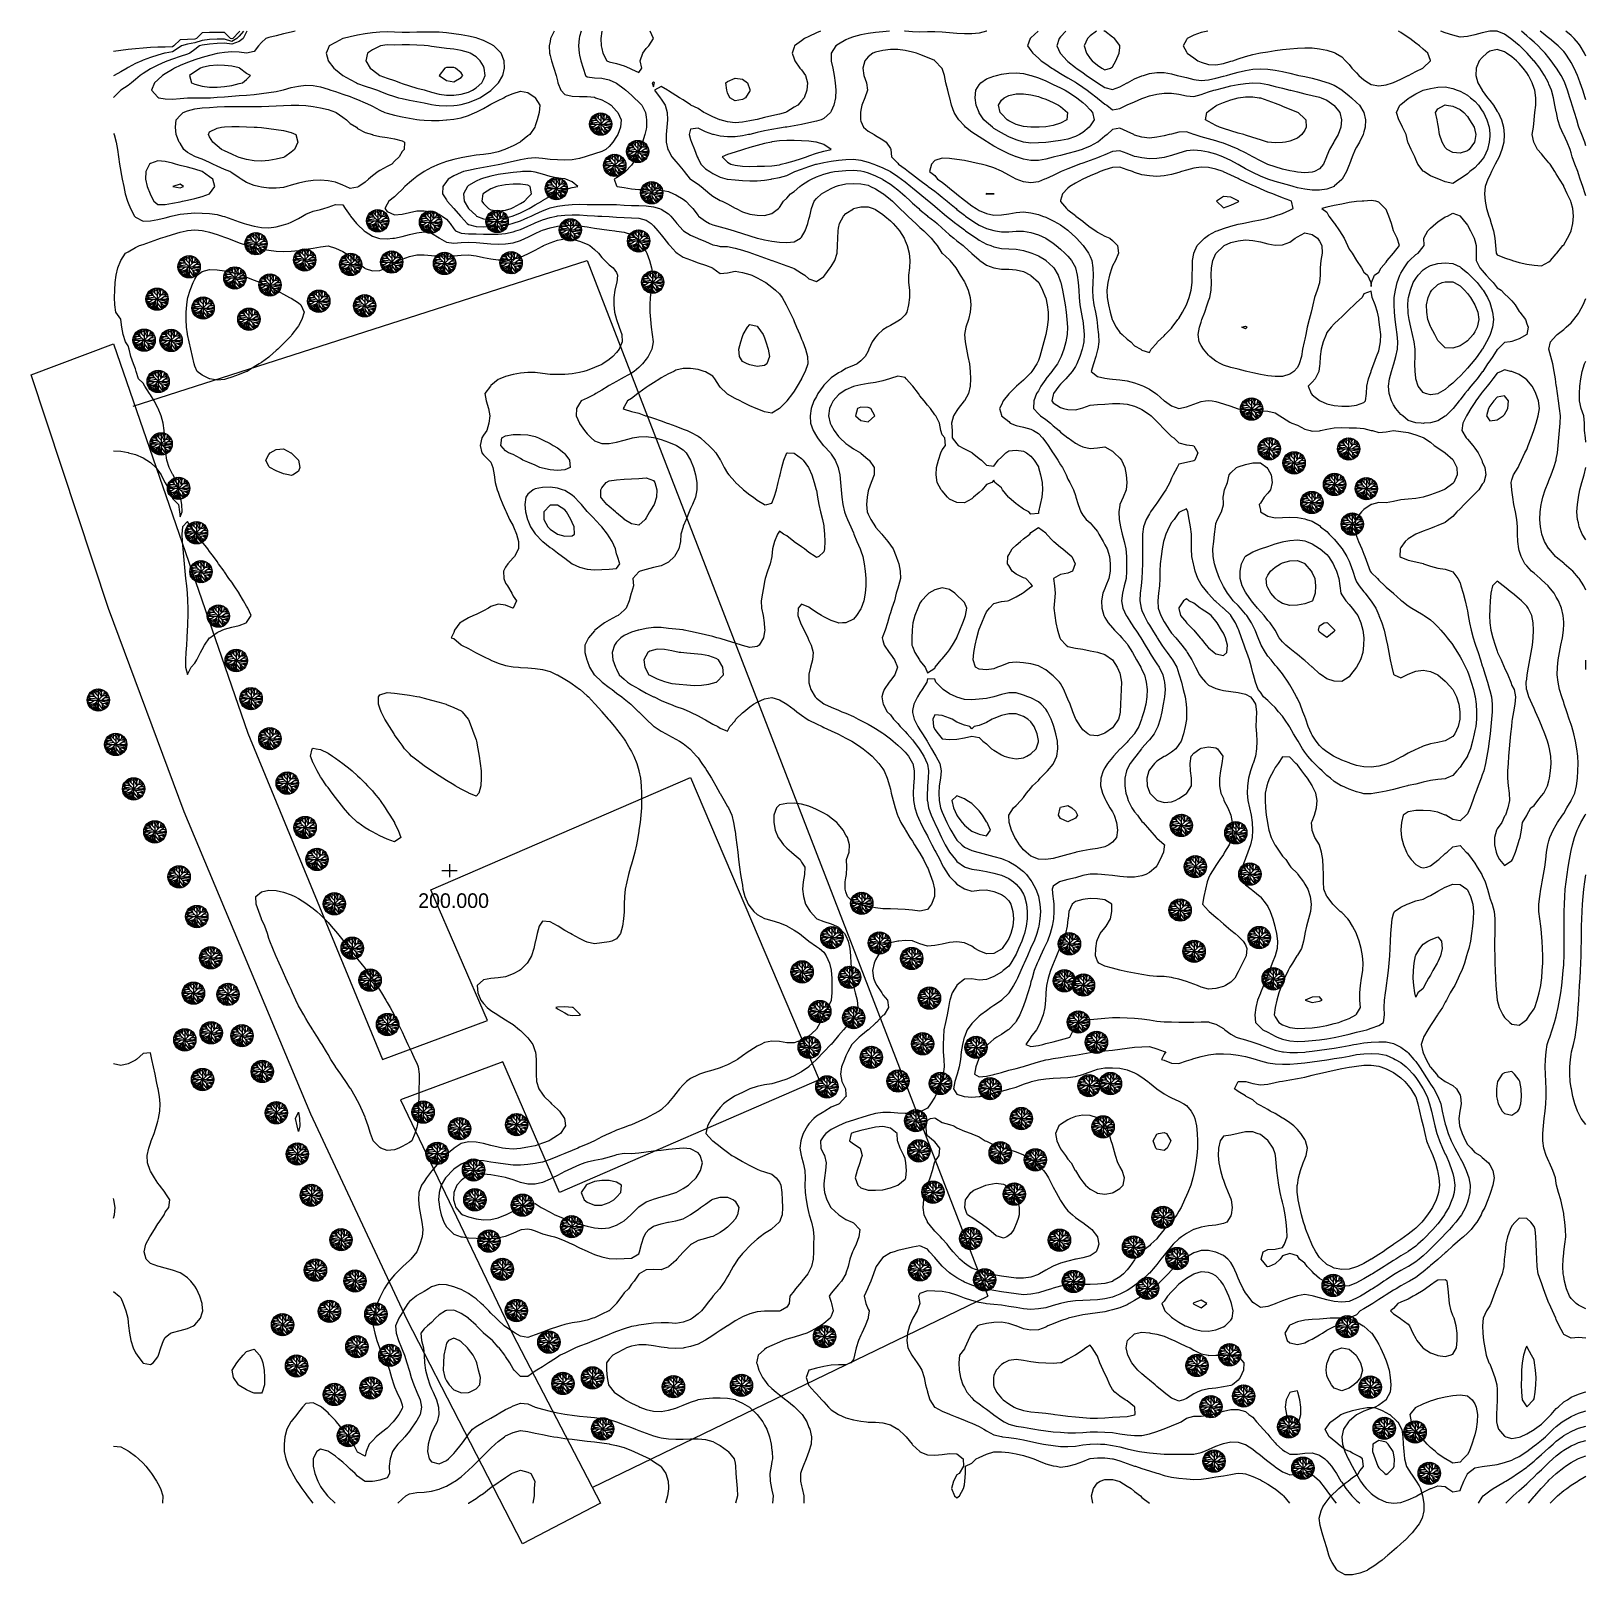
# Model space of a CAD drawing. Header units: millimetres. Extents: x -133509 to 78784, y -111616 to 99215.
import ezdxf

# ---------------------------------------------------------------- set-up
doc = ezdxf.new("R2010")
doc.units = ezdxf.units.MM
doc.header["$MEASUREMENT"] = 0
for name, color, linetype in [('area intervento', 6, 'Continuous'), ('linee di livello', 1, 'Continuous'), ('piante', 3, 'Continuous'), ('quote', 7, 'Continuous'), ('strade', 5, 'Continuous')]:
    doc.layers.add(name, color=color, linetype=linetype)

msp = doc.modelspace()

# ---------------------------------------------------------------- texts
at = {"layer": 'quote'}
msp.add_text('200.000', height=2000, dxfattribs=at).set_placement((-80656, -20534))

# ---------------------------------------------------------------- blocks, each defined once
blk = doc.blocks.new('*U2')
for p, q in [((-59.7219, 2.8025), (-12.0106, 12.0565)), ((-32.2571, 20.6333), (-59.1937, 9.348)), ((-58.6656, 12.7336), (-35.9543, 7.5424)), ((-57.081, 17.9248), (-47.0458, 14.7649)), ((-56.0247, 20.859), (-20.8134, 20.859)), ((-54.7923, 24.4702), (-47.75, 21.0847)), ((-54.6162, -24.7335), (-20.2853, 0.0941)), ((-53.2078, 27.4044), (-40.1797, 20.859)), ((-49.8627, 32.8214), (-32.7853, 32.8214)), ((-45.8134, 38.2383), (-40.5318, 33.0471)), ((-43.8768, 36.4326), (-44.405, 40.2696)), ((42, 42), (-42, -42)), ((42, -42), (-42, 42)), ((-40.1797, 44.558), (-36.4825, 43.2038)), ((-37.0107, 47.0408), (-35.25, 35.5298)), ((-32.6092, 50.4264), (-23.2782, 23.5674)), ((-31.2008, 51.1035), (-0.2149, 20.1818)), ((-26.4472, 46.5894), (-26.2712, 53.8116)), ((-22.0458, 42.0753), (-16.5881, 57.6486)), ((-21.1656, 55.8436), (-0.0388, 45.0094)), ((-12.5388, 54.9406), (-7.9613, 59.4546)), ((-12.3627, 32.1443), (-12.5388, 58.7776)), ((-5.3205, 59.6806), (16.5105, 16.7963)), ((2.426, 54.9406), (-1.4472, 59.9056)), ((0, 59.9996), (0, -60)), ((0.4894, 48.6208), (3.6584, 59.6806)), ((18.2711, 35.5298), (5.419, 59.6806)), ((9.8203, 51.5549), (12.8133, 58.5516)), ((19.6795, 19.5047), (16.3344, 57.6486)), ((17.0387, 51.1035), (23.2006, 55.1666)), ((17.7429, 43.6552), (25.4894, 54.2636)), ((54.3626, 25.3731), (20.9119, 0.3198)), ((23.3767, 23.3417), (53.3063, 27.4044)), ((29.3626, -6.6771), (59.4682, 7.091)), ((31.6513, 50.8778), (30.2429, 30.5643)), ((31.1232, 42.5267), (35.8767, 48.1693)), ((36.2288, 25.1474), (48.9049, 35.0784)), ((37.1091, 37.1098), (46.6161, 37.5612)), ((38.5175, 13.4107), (58.2359, 13.6364)), ((-60, 0), (60, 0)), ((-59.7219, -4.8714), (-54.2641, -6.6771)), ((-45.2853, -0.1316), (-59.0177, -10.0627)), ((-58.4895, -12.3197), (-36.4825, -11.6426)), ((-57.081, -18.4138), (-45.2853, -17.9624)), ((-52.6797, -18.188), (-55.4966, -22.0251)), ((-53.2078, -27.442), (-16.7641, -16.6081)), ((-38.9472, -29.0219), (-51.4472, -30.6018)), ((-47.2219, -19.3166), (-50.2148, -26.3135)), ((-46.5177, -30.1504), (-49.5106, -33.536)), ((-32.4331, -32.4075), (-48.1021, -35.5674)), ((-43.7008, -34.6645), (-46.6937, -37.373)), ((-35.9543, -22.4765), (-44.0529, -40.5329)), ((-24.6867, -37.8244), (-38.7712, -45.7241)), ((-26.2712, -43.9185), (-34.7219, -48.6583)), ((-19.9331, -20.2194), (-28.5599, -52.721)), ((-14.6515, -36.2445), (-27.6797, -52.9467)), ((-14.6515, -47.3041), (-25.0388, -54.3009)), ((-21.5177, -45.4984), (-19.9331, -56.1065)), ((-14.8275, -15.0282), (-14.6515, -57.6865)), ((-14.6515, -32.1818), (-3.912, -59.4922)), ((-8.4895, -47.5298), (-11.4825, -58.5893)), ((-10.074, -10.0627), (-2.5036, -59.7178)), ((-6.3768, -52.721), (-9.3698, -58.815)), ((-6.2008, -36.2445), (17.919, -57.0094)), ((-0.0388, -19.0909), (25.8415, -53.8495)), ((8.4119, -53.1724), (3.8344, -59.4922)), ((5.9471, -46.6269), (10.5246, -58.5893)), ((9.2922, -9.1598), (59.6443, -2.8401)), ((18.6232, -18.6394), (26.7218, -53.3981)), ((18.7992, -18.6394), (57.3556, -17.2853)), ((22.8485, -36.4702), (35.3485, -48.4326)), ((24.7852, -44.8213), (23.0246, -54.978)), ((26.3697, -18.4138), (58.9401, -9.8369)), ((30.419, -30.1504), (32.3556, -50.0125)), ((31.4753, -31.279), (49.6091, -33.3103)), ((38.1654, -18.188), (52.426, -29.0219)), ((41.5105, -32.6332), (46.088, -38.0501)), ((45.9119, -24.0564), (55.595, -22.2508))]:
    blk.add_line(p, q)
blk.add_circle((0, 0), 60)

# ---------------------------------------------------------------- linework, layer by layer
for points in [[(-122262, 56513), (-103899, 3322), (-85517, -41233)], [(-83055, -46718), (-67789, -78708), (-55753, -101831)]]:
    msp.add_lwpolyline(points)
at = {"layer": 'area intervento'}
for p, q in [((-119573, 47995), (-57604, 67896)), ((-57604, 67896), (-2893, -73551)), ((-56912, -99675), (-2894, -73551)), ((-2893, -73551), (-2894, -73551))]:
    msp.add_line(p, q, dxfattribs=at)
at = {"layer": 'linee di livello'}
for points in [[(-103987, 99215), (-104077, 99135), (-104574, 98205), (-105087, 97797), (-106097, 97416), (-107108, 97548), (-108118, 97521), (-109128, 97424), (-110138, 97275), (-110504, 97194), (-111149, 96698), (-111818, 96184), (-112159, 96063), (-113169, 95725), (-114180, 95391), (-114861, 95174), (-115190, 95033), (-116200, 94572), (-117029, 94163), (-117210, 94053), (-118221, 93421), (-118615, 93153), (-119231, 92608), (-119821, 92143), (-120241, 91806), (-121248, 91133), (-121251, 91129), (-122262, 90131)], [(-104528, 99215), (-105087, 98534), (-105417, 98205), (-106097, 97776), (-107108, 98118), (-108118, 98106), (-109128, 98052), (-110138, 97944), (-111149, 97596), (-112159, 97423), (-112980, 97194), (-113169, 97068), (-114180, 96376), (-115190, 96203), (-115296, 96184), (-116200, 95935), (-117210, 95618), (-118221, 95236), (-118381, 95174), (-119231, 94778), (-120241, 94243), (-120389, 94163), (-121251, 93637), (-122171, 93153), (-122262, 93108)], [(-104996, 99215), (-105087, 99103), (-105986, 98205), (-106097, 98135), (-106286, 98205), (-107108, 99025), (-108118, 99022), (-109128, 99007), (-110138, 98970), (-110904, 98205), (-111149, 98105), (-112159, 98077), (-113169, 98027), (-114014, 97194), (-114180, 97070), (-115190, 97039), (-116200, 97003), (-117210, 96956), (-118221, 96887), (-119231, 96798), (-120241, 96682), (-121251, 96564), (-122262, 96412)], [(-97451, 99215), (-98015, 99084), (-99025, 98830), (-100036, 98587), (-101046, 98341), (-101444, 98205), (-102056, 97673), (-102449, 97194), (-103066, 96441), (-104077, 96184), (-105087, 96340), (-106097, 96374), (-107108, 96276), (-107767, 96184), (-108118, 96149), (-109128, 95896), (-110138, 95604), (-111149, 95298), (-111537, 95174), (-112159, 94933), (-113169, 94503), (-113914, 94163), (-114180, 93982), (-115190, 93372), (-115570, 93153), (-116200, 92548), (-116656, 92143), (-117052, 91133), (-116200, 90183), (-116047, 90122), (-115190, 89964), (-114180, 89929), (-113169, 89987), (-112159, 90096), (-111149, 90110), (-110138, 90093), (-109128, 90115), (-109007, 90122), (-108118, 90174), (-107108, 90258), (-106097, 90336), (-105087, 90411), (-104077, 90485), (-103066, 90568), (-102056, 90677), (-101046, 90807), (-100036, 90972), (-99258, 91133), (-99025, 91205), (-98015, 91498), (-97005, 91715), (-95994, 91828), (-94984, 91788), (-93974, 91596), (-92964, 91270), (-92578, 91133), (-91953, 90953), (-90943, 90607), (-89933, 90261), (-89519, 90122), (-88923, 89885), (-87912, 89430), (-87186, 89112), (-86902, 88949), (-85892, 88411), (-85199, 88102), (-84881, 87994), (-83871, 87724), (-82861, 87526), (-81851, 87316), (-80840, 87125), (-80487, 87092), (-79830, 87036), (-78820, 86987), (-77809, 87008), (-76799, 87082), (-76728, 87092), (-75789, 87185), (-74779, 87373), (-73768, 87696), (-72884, 88102), (-72758, 88153), (-71748, 88658), (-70974, 89112), (-70738, 89234), (-69727, 89747), (-68972, 90122), (-68717, 90267), (-67707, 90714), (-66696, 90994), (-65686, 90829), (-64676, 90127), (-64671, 90122), (-64034, 89112), (-64140, 88102), (-64425, 87092), (-64676, 86285), (-64720, 86081), (-65427, 85071), (-65686, 84906), (-66696, 84086), (-66730, 84061), (-67707, 83543), (-68717, 83090), (-68813, 83050), (-69727, 82736), (-70738, 82497), (-71748, 82360), (-72758, 82258), (-73768, 82108), (-74058, 82040), (-74779, 81926), (-75789, 81695), (-76799, 81400), (-77802, 81030), (-77809, 81027), (-78820, 80577), (-79830, 80022), (-79835, 80020), (-80840, 79338), (-81313, 79009), (-81851, 78542), (-82487, 77999), (-82861, 77584), (-83496, 76989), (-83871, 76602), (-84654, 75978), (-84881, 75585), (-85231, 74968), (-84881, 74568), (-83871, 74123), (-82861, 74196), (-81851, 74448), (-80840, 74655), (-79830, 74685), (-78820, 74531), (-77809, 74194), (-77403, 73958), (-76799, 73533), (-76285, 72948), (-75789, 72231), (-75540, 71937), (-74779, 71618), (-73768, 71529), (-72758, 71512), (-71748, 71498), (-70738, 71487), (-69727, 71502), (-68717, 71584), (-67707, 71799), (-67330, 71937), (-66696, 72140), (-65686, 72554), (-64855, 72948), (-64676, 73025), (-63666, 73433), (-62655, 73769), (-61751, 73958), (-61645, 73980), (-60635, 74082), (-59624, 74135), (-58614, 74114), (-57604, 74045), (-56594, 73981), (-56124, 73958), (-55583, 73928), (-54573, 73888), (-53563, 73815), (-52553, 73745), (-51542, 73716), (-50532, 73653), (-49522, 73377), (-48826, 72948), (-48511, 72612), (-47937, 71937), (-47501, 71405), (-47109, 70927), (-46491, 70118), (-46318, 69917), (-45481, 69018), (-45304, 68907), (-44470, 68355), (-43460, 67967), (-43238, 67896), (-42450, 67572), (-41439, 67243), (-40473, 66886), (-40429, 66859), (-39419, 66123), (-38409, 66190), (-37398, 66432), (-36388, 66268), (-35378, 65971), (-35120, 65876), (-34367, 65498), (-33357, 64957), (-33204, 64865), (-32347, 64250), (-31871, 63855), (-31337, 63339), (-30966, 62845), (-30406, 61835), (-30326, 61670), (-29911, 60824), (-29432, 59814), (-29316, 59533), (-28985, 58804), (-28558, 57793), (-28306, 57133), (-28158, 56783), (-27788, 55773), (-27501, 54763), (-27476, 53752), (-27827, 52742), (-28306, 51775), (-28327, 51732), (-28922, 50722), (-29316, 50053), (-29559, 49711), (-30312, 48701), (-30326, 48680), (-31313, 47691), (-31337, 47654), (-32347, 47021), (-33357, 47230), (-34367, 47610), (-34516, 47691), (-35378, 48018), (-36388, 48525), (-36685, 48701), (-37398, 49045), (-38409, 49618), (-38521, 49711), (-39419, 50577), (-39511, 50722), (-40161, 51732), (-40429, 52105), (-41439, 52692), (-41622, 52742), (-42450, 52980), (-43460, 53142), (-44470, 53153), (-45481, 52893), (-45771, 52742), (-46491, 52417), (-47501, 51844), (-47682, 51732), (-48511, 51200), (-49277, 50722), (-49522, 50525), (-50532, 49793), (-50683, 49711), (-51542, 49061), (-52063, 48701), (-52553, 47879), (-52668, 47691), (-52553, 47598), (-51542, 47245), (-50532, 47043), (-49613, 46680), (-49522, 46660), (-48511, 46345), (-47501, 45999), (-46649, 45670), (-46491, 45616), (-45481, 45252), (-44470, 44874), (-43930, 44660), (-43460, 44459), (-42450, 43895), (-42116, 43650), (-41439, 43047), (-40963, 42639), (-40429, 42090), (-40006, 41629), (-39419, 40654), (-39398, 40619), (-38873, 39608), (-38409, 38864), (-38221, 38598), (-37398, 37670), (-37322, 37588), (-36388, 36717), (-36231, 36578), (-35378, 35899), (-34881, 35567), (-34367, 35175), (-33391, 34557), (-33357, 34522), (-33042, 34557), (-32347, 34742), (-32046, 35567), (-31751, 36578), (-31494, 37588), (-31337, 38302), (-31251, 38598), (-30995, 39608), (-30741, 40619), (-30331, 41629), (-30326, 41640), (-30240, 41629), (-29316, 41575), (-28306, 40857), (-28107, 40619), (-27363, 39608), (-27296, 39511), (-26912, 38598), (-26572, 37588), (-26301, 36578), (-26285, 36509), (-26130, 35567), (-25950, 34557), (-25707, 33547), (-25435, 32536), (-25275, 31664), (-25254, 31526), (-25176, 30516), (-25122, 29506), (-25162, 28495), (-25275, 28099), (-25930, 27485), (-26285, 27329), (-26471, 27485), (-27296, 28029), (-27898, 28495), (-28306, 28769), (-29316, 29478), (-29350, 29506), (-30326, 30276), (-30798, 30516), (-31337, 30931), (-31618, 30516), (-32021, 29506), (-32272, 28495), (-32347, 27522), (-32350, 27485), (-32610, 26475), (-32979, 25465), (-33265, 24454), (-33357, 24030), (-33483, 23444), (-33658, 22434), (-33839, 21423), (-33782, 20413), (-33565, 19403), (-33416, 18393), (-33357, 17645), (-33339, 17382), (-33357, 17206), (-33529, 16372), (-34102, 15362), (-34367, 15160), (-35378, 15051), (-36388, 15303), (-36518, 15362), (-37398, 15647), (-38409, 15959), (-39419, 16263), (-39874, 16372), (-40429, 16533), (-41439, 16772), (-42450, 17004), (-43460, 17213), (-44320, 17382), (-44470, 17426), (-45481, 17542), (-46491, 17622), (-47501, 17757), (-48511, 17766), (-49522, 17625), (-50532, 17414), (-50635, 17382), (-51542, 17113), (-52553, 16666), (-52971, 16372), (-53563, 15752), (-53866, 15362), (-54169, 14351), (-54058, 13341), (-53696, 12331), (-53563, 12064), (-53197, 11321), (-52553, 10705), (-52097, 10310), (-51542, 9959), (-50532, 9382), (-50371, 9300), (-49522, 8818), (-48511, 8317), (-48449, 8290), (-47501, 7803), (-46491, 7376), (-46202, 7280), (-45481, 6993), (-44470, 6652), (-43571, 6269), (-43460, 6213), (-42450, 5697), (-41586, 5259), (-41439, 5156), (-40429, 4554), (-39725, 4249), (-39419, 3999), (-38409, 3615), (-38104, 4249), (-37398, 5031), (-37278, 5259), (-36388, 6094), (-36204, 6269), (-35378, 6945), (-34856, 7280), (-34367, 7566), (-33357, 8019), (-32347, 8198), (-31337, 7871), (-30326, 7281), (-30325, 7280), (-29316, 6563), (-28970, 6269), (-28306, 5785), (-27528, 5259), (-27296, 5128), (-26285, 4610), (-25516, 4249), (-25275, 4125), (-24265, 3648), (-23368, 3238), (-23254, 3178), (-22244, 2644), (-21449, 2228), (-21234, 2088), (-20224, 1429), (-19877, 1218), (-19213, 647), (-18651, 208), (-18203, -298), (-17764, -803), (-17193, -1555), (-17018, -1813), (-16617, -2823), (-16322, -3834), (-16182, -4296), (-16060, -4844), (-15814, -5854), (-15537, -6864), (-15201, -7875), (-15172, -7932), (-14735, -8885), (-14162, -9811), (-14117, -9895), (-13530, -10906), (-13152, -11424), (-12884, -11916), (-12245, -12926), (-12141, -13072), (-11658, -13936), (-11147, -14947), (-11131, -14981), (-10765, -15957), (-10394, -16967), (-10139, -17977), (-10161, -18988), (-10574, -19998), (-11131, -20744), (-12141, -20979), (-13152, -20849), (-14162, -20741), (-15172, -20681), (-16182, -20662), (-17193, -20641), (-18203, -20527), (-19213, -20357), (-20224, -20161), (-20715, -19998), (-21234, -19811), (-22059, -18988), (-22244, -18337), (-22335, -17977), (-22373, -16967), (-22244, -16425), (-22154, -15957), (-22118, -14947), (-22191, -13936), (-21805, -12926), (-21764, -11916), (-22059, -10906), (-22244, -10572), (-22625, -9895), (-23254, -9143), (-23476, -8885), (-24265, -8258), (-24784, -7875), (-25275, -7588), (-26285, -7067), (-26793, -6864), (-27296, -6640), (-28306, -6341), (-29316, -6213), (-30326, -6284), (-31337, -6441), (-31744, -6864), (-32079, -7875), (-32113, -8885), (-31903, -9895), (-31487, -10906), (-31337, -11135), (-30774, -11916), (-30326, -12355), (-29679, -12926), (-29316, -13214), (-28512, -13936), (-28306, -14299), (-27883, -14947), (-27905, -15957), (-28083, -16967), (-28165, -17977), (-28059, -18988), (-27759, -19998), (-27296, -20759), (-27151, -21008), (-26285, -21975), (-26202, -22019), (-25275, -22369), (-24265, -22712), (-23525, -23029), (-23254, -23151), (-22430, -24039), (-22244, -24350), (-21933, -25049), (-21737, -26060), (-21646, -27070), (-21587, -28080), (-21495, -29091), (-21390, -30101), (-21260, -31111), (-21234, -31216), (-20989, -32121), (-20707, -33132), (-20628, -34142), (-20899, -35152), (-21234, -35658), (-21593, -36163), (-22244, -36805), (-22583, -37173), (-23254, -37963), (-23429, -38183), (-24265, -39167), (-24291, -39193), (-25274, -40204), (-25275, -40205), (-26264, -41214), (-26285, -41237), (-27296, -42202), (-27327, -42224), (-28306, -42932), (-28891, -43234), (-29316, -43466), (-30326, -43900), (-31337, -44244), (-31339, -44245), (-32347, -44530), (-33357, -44667), (-34367, -44905), (-35378, -45253), (-35382, -45255), (-36388, -45715), (-37398, -46205), (-37513, -46265), (-38409, -46862), (-38961, -47276), (-39419, -47771), (-39846, -48286), (-40429, -49064), (-40604, -49296), (-41162, -50306), (-41369, -51317), (-40465, -52327), (-40429, -52344), (-39419, -53108), (-39130, -53337), (-38409, -53878), (-37827, -54348), (-37398, -54584), (-36388, -55162), (-36052, -55358), (-35378, -55705), (-34367, -56212), (-33958, -56368), (-33357, -56581), (-32347, -56900), (-31783, -57378), (-31337, -57965), (-31157, -58389), (-30999, -59399), (-30950, -60409), (-30904, -61419), (-30950, -62430), (-31337, -63397), (-31362, -63440), (-32347, -64363), (-32457, -64450), (-33357, -65012), (-33969, -65461), (-34367, -65752), (-35151, -66471), (-35378, -66681), (-36166, -67481), (-36388, -67739), (-37023, -68491), (-37398, -69092), (-37663, -69502), (-38212, -70512), (-38409, -70864), (-38792, -71522), (-39419, -72423), (-39494, -72533), (-40403, -73543), (-40429, -73577), (-41191, -74553), (-41439, -74880), (-41974, -75563), (-42450, -75976), (-43194, -76574), (-43460, -76723), (-44470, -77120), (-45481, -77264), (-46491, -77213), (-47501, -77169), (-48511, -77218), (-49522, -77353), (-50532, -77512), (-50883, -77584), (-51542, -77707), (-52553, -77998), (-53563, -78359), (-54161, -78594), (-54573, -78763), (-55583, -79180), (-56594, -79591), (-56632, -79605), (-57604, -80006), (-58614, -80391), (-59167, -80615), (-59624, -80832), (-60635, -81319), (-61255, -81625), (-61645, -81888), (-62655, -82526), (-62853, -82635), (-63666, -83178), (-64439, -83646), (-64676, -83798), (-65686, -84506), (-66696, -84529), (-67554, -83646), (-67707, -83459), (-68137, -82635), (-68717, -81799), (-68819, -81625), (-69611, -80615), (-69727, -80493), (-70522, -79605), (-70738, -79424), (-71725, -78594), (-71748, -78572), (-72703, -77584), (-72758, -77529), (-73768, -76595), (-73795, -76574), (-74779, -75901), (-75549, -75563), (-75789, -75453), (-76799, -75498), (-76922, -75563), (-77809, -76113), (-78296, -76574), (-78820, -77128), (-79397, -77584), (-79830, -77991), (-80314, -78594), (-80181, -79605), (-79918, -80615), (-79830, -81609), (-79829, -81625), (-79774, -82635), (-79649, -83646), (-79396, -84656), (-79049, -85666), (-78820, -86208), (-78608, -86676), (-78147, -87687), (-77880, -88697), (-77848, -89707), (-78079, -90718), (-78601, -91728), (-78820, -92216), (-79039, -92738), (-79294, -93748), (-79384, -94759), (-79157, -95769), (-78820, -96171), (-77809, -96466), (-76799, -96002), (-76535, -95769), (-75789, -95038), (-75549, -94759), (-74779, -93801), (-74737, -93748), (-74012, -92738), (-73768, -92404), (-73245, -91728), (-72758, -91371), (-71748, -90764), (-71665, -90718), (-70738, -90201), (-69884, -89707), (-69727, -89597), (-68717, -89016), (-68009, -88697), (-67707, -88524), (-66696, -88175), (-65686, -88272), (-64694, -88697), (-64676, -88703), (-63666, -88987), (-62655, -89243), (-61645, -89467), (-60635, -89660), (-60333, -89707), (-59624, -89797), (-58614, -89919), (-57604, -90028), (-56594, -90138), (-55583, -90261), (-54573, -90414), (-53585, -90718), (-53563, -90723), (-52553, -91107), (-51542, -91505), (-50967, -91728), (-50532, -91891), (-49522, -92259), (-48511, -92603), (-48024, -92738), (-47501, -92885), (-46491, -93036), (-45481, -93081), (-44470, -93071), (-43460, -93049), (-42450, -93051), (-41439, -93126), (-40429, -93389), (-39766, -93748), (-39419, -93935), (-38409, -94690), (-38339, -94759), (-37521, -95769), (-37398, -96352), (-37324, -96779), (-37279, -97790), (-37198, -98800), (-37094, -99810), (-37065, -100820), (-37338, -101831)], [(-93232, 96184), (-92964, 95199), (-92958, 95174), (-92173, 94163), (-91953, 93992), (-90963, 93153), (-90943, 93143), (-89933, 92608), (-89089, 92143), (-88923, 92069), (-87912, 91702), (-86902, 91381), (-86206, 91133), (-85892, 91010), (-84881, 90622), (-83871, 90277), (-83323, 90122), (-82861, 89991), (-81851, 89782), (-80840, 89620), (-79830, 89404), (-78820, 89185), (-78248, 89112), (-77809, 89052), (-76799, 88998), (-75789, 89039), (-75350, 89112), (-74779, 89191), (-73768, 89449), (-72758, 89854), (-72247, 90122), (-71748, 90408), (-70738, 91097), (-70685, 91133), (-69727, 92097), (-69679, 92143), (-69107, 93153), (-68877, 94163), (-68904, 95174), (-69334, 96184), (-69727, 96610), (-70349, 97194), (-70738, 97424), (-71748, 97921), (-72511, 98205), (-72758, 98276), (-73768, 98506), (-74779, 98691), (-75789, 98851), (-76799, 98973), (-77809, 99049), (-78820, 99073), (-79830, 99066), (-80840, 99052), (-81851, 99026), (-82861, 99016), (-83871, 99046), (-84881, 99097), (-85892, 99072), (-86902, 98969), (-87912, 98831), (-88923, 98669), (-89933, 98452), (-90902, 98205), (-90943, 98187), (-91953, 97677), (-92808, 97194), (-92964, 96820), (-93232, 96184)], [(-62084, 99215), (-62577, 98205), (-62655, 97790), (-62785, 97194), (-62734, 96184), (-62655, 95903), (-62474, 95174), (-62128, 94163), (-61826, 93153), (-61645, 92423), (-61581, 92143), (-61201, 91133), (-60635, 90557), (-59624, 90334), (-58614, 90302), (-57604, 90262), (-56594, 90170), (-56424, 90122), (-55583, 89840), (-54573, 89298), (-54300, 89112), (-53563, 88286), (-53414, 88102), (-52955, 87092), (-53012, 86081), (-53416, 85071), (-53563, 84822), (-54067, 84061), (-54573, 83450), (-55051, 83050), (-55583, 82749), (-56594, 82437), (-57604, 82122), (-57858, 82040), (-58614, 81837), (-59624, 81632), (-60635, 81576), (-61645, 81625), (-62655, 81699), (-63666, 81803), (-64676, 81911), (-65686, 81835), (-66696, 81652), (-67707, 81398), (-68717, 81157), (-69266, 81030), (-69727, 80948), (-70738, 80763), (-71748, 80572), (-72758, 80391), (-73768, 80186), (-74446, 80020), (-74779, 79911), (-75789, 79469), (-76552, 79009), (-76799, 78683), (-77283, 77999), (-77329, 76989), (-76799, 76167), (-76708, 75978), (-75789, 74971), (-75787, 74968), (-74865, 73958), (-74779, 73850), (-73979, 72948), (-73768, 72815), (-72758, 72541), (-71748, 72496), (-70738, 72523), (-69727, 72590), (-68717, 72723), (-67833, 72948), (-67707, 72978), (-66696, 73319), (-65686, 73745), (-65227, 73958), (-64676, 74222), (-63666, 74679), (-62871, 74968), (-62655, 75059), (-61645, 75309), (-60635, 75458), (-59624, 75546), (-58614, 75570), (-57604, 75548), (-56594, 75518), (-55583, 75522), (-54573, 75548), (-53563, 75513), (-52553, 75456), (-51542, 75415), (-50532, 75404), (-49522, 75359), (-48511, 75209), (-47709, 74968), (-47501, 74887), (-46491, 74264), (-46154, 73958), (-45481, 73142), (-45330, 72948), (-44470, 71979), (-44417, 71937), (-43460, 71336), (-42541, 70927), (-42450, 70888), (-41439, 70463), (-40429, 70023), (-39876, 69917), (-39419, 69817), (-38409, 69777), (-37398, 69565), (-36388, 69303), (-35378, 68992), (-35137, 68907), (-34367, 68602), (-33357, 68228), (-32347, 67897), (-32344, 67896), (-31337, 67544), (-30326, 67180), (-29545, 66886), (-29316, 66775), (-28306, 66146), (-27872, 65876), (-27296, 65386), (-26285, 65034), (-25275, 65680), (-25120, 65876), (-24395, 66886), (-24265, 67059), (-23774, 67896), (-23469, 68907), (-23406, 69917), (-23377, 70927), (-23307, 71937), (-23254, 72304), (-23124, 72948), (-22592, 73958), (-22244, 74296), (-21234, 74956), (-21199, 74968), (-20224, 75208), (-19213, 75197), (-18540, 74968), (-18203, 74858), (-17193, 74182), (-16939, 73958), (-16182, 73293), (-15809, 72948), (-15172, 72198), (-14948, 71937), (-14320, 70927), (-14162, 70572), (-13875, 69917), (-13599, 68907), (-13512, 67896), (-13560, 66886), (-13729, 65876), (-13686, 64865), (-13579, 63855), (-13583, 62845), (-13690, 61835), (-13944, 60824), (-14162, 60446), (-14819, 59814), (-15172, 59578), (-16182, 59031), (-16611, 58804), (-17193, 58403), (-17907, 57793), (-18203, 57402), (-18651, 56783), (-19110, 55773), (-19213, 55523), (-19617, 54763), (-20224, 54186), (-20722, 53752), (-21234, 53555), (-22244, 53126), (-22843, 52742), (-23254, 52528), (-24265, 51850), (-24399, 51732), (-25275, 50855), (-25379, 50722), (-26068, 49711), (-26285, 49308), (-26612, 48701), (-26987, 47691), (-27138, 46680), (-27072, 45670), (-26719, 44660), (-26285, 43911), (-26134, 43650), (-25348, 42639), (-25275, 42561), (-24380, 41629), (-24265, 41452), (-23706, 40619), (-23302, 39608), (-23254, 39372), (-23105, 38598), (-22990, 37588), (-22907, 36578), (-22816, 35567), (-22679, 34557), (-22438, 33547), (-22244, 33048), (-22042, 32536), (-21589, 31526), (-21234, 30682), (-21161, 30516), (-20750, 29506), (-20317, 28495), (-20224, 28234), (-19951, 27485), (-19769, 26475), (-19628, 25465), (-19547, 24454), (-19543, 23444), (-19613, 22434), (-19797, 21423), (-20170, 20413), (-20224, 20311), (-20805, 19403), (-21234, 18891), (-22244, 18408), (-22742, 18393), (-23254, 18379), (-23290, 18393), (-24265, 18732), (-25275, 19217), (-25587, 19403), (-26285, 19832), (-27145, 20413), (-27296, 20522), (-28306, 20944), (-28777, 20413), (-28841, 19403), (-28468, 18393), (-28306, 18086), (-27945, 17382), (-27463, 16372), (-27296, 15992), (-27013, 15362), (-26741, 14351), (-26817, 13341), (-27109, 12331), (-27296, 11396), (-27310, 11321), (-27326, 10310), (-27296, 10205), (-27043, 9300), (-26448, 8290), (-26285, 8116), (-25275, 7329), (-25181, 7280), (-24265, 6901), (-23254, 6480), (-22791, 6269), (-22244, 6046), (-21234, 5590), (-20583, 5259), (-20224, 5086), (-19213, 4565), (-18669, 4249), (-18203, 3985), (-17193, 3327), (-17080, 3238), (-16182, 2557), (-15788, 2228), (-15172, 1711), (-14635, 1218), (-14162, 753), (-13716, 208), (-13152, -762), (-13133, -803), (-12945, -1813), (-12937, -2823), (-13005, -3834), (-13054, -4844), (-13018, -5854), (-12841, -6864), (-12518, -7875), (-12141, -8688), (-12054, -8885), (-11550, -9895), (-11131, -10679), (-11022, -10906), (-10526, -11916), (-10121, -12668), (-9988, -12926), (-9449, -13936), (-9110, -14623), (-8928, -14947), (-8291, -15957), (-8100, -16233), (-7402, -16967), (-7090, -17293), (-6080, -17944), (-5938, -17977), (-5069, -18226), (-4059, -18094), (-3049, -18073), (-2039, -18281), (-1028, -18683), (-580, -18988), (-18, -19549), (260, -19998), (555, -21008), (607, -22019), (526, -23029), (277, -24039), (-18, -24716), (-217, -25049), (-941, -26060), (-1028, -26169), (-2039, -26734), (-3049, -26777), (-4059, -26393), (-4629, -26060), (-5069, -25753), (-6080, -25283), (-7090, -25180), (-8100, -25271), (-9110, -25459), (-10121, -25657), (-11131, -25757), (-12141, -25428), (-13061, -25049), (-13152, -25019), (-14162, -24972), (-15030, -25049), (-15172, -25064), (-16182, -25305), (-17181, -26060), (-17193, -26072), (-17899, -27070), (-18203, -27622), (-18405, -28080), (-18619, -29091), (-18500, -30101), (-18203, -30802), (-18017, -31111), (-17341, -32121), (-17193, -32396), (-16591, -33132), (-16459, -34142), (-17052, -35152), (-17193, -35236), (-18074, -36163), (-18203, -36249), (-19191, -37173), (-19213, -37191), (-20224, -37997), (-20445, -38183), (-21234, -38965), (-21425, -39193), (-22014, -40204), (-22244, -40746), (-22468, -41214), (-22840, -42224), (-23010, -43234), (-22806, -44245), (-22314, -45255), (-22244, -46056), (-22225, -46265), (-22244, -46284), (-23194, -47276), (-23254, -47309), (-24265, -47748), (-25133, -48286), (-25275, -48354), (-26285, -48970), (-26641, -49296), (-27296, -50022), (-27498, -50306), (-28099, -51317), (-28306, -51997), (-28425, -52327), (-28543, -53337), (-28361, -54348), (-28306, -54535), (-28104, -55358), (-27866, -56368), (-27813, -57378), (-27866, -58389), (-27826, -59399), (-27698, -60409), (-27515, -61419), (-27296, -62274), (-27250, -62430), (-26962, -63440), (-26709, -64450), (-26644, -65461), (-26673, -66471), (-26698, -67481), (-26743, -68491), (-26964, -69502), (-27296, -70240), (-27450, -70512), (-28266, -71522), (-28306, -71572), (-29160, -72533), (-29316, -72815), (-29909, -73543), (-29980, -74553), (-30326, -75039), (-31191, -75563), (-31337, -75599), (-32347, -75588), (-33357, -75609), (-34367, -75712), (-35378, -75966), (-36388, -76385), (-36677, -76574), (-37398, -76939), (-38368, -77584), (-38409, -77609), (-39419, -78242), (-39969, -78594), (-40429, -78907), (-41439, -79558), (-41521, -79605), (-42450, -80105), (-43460, -80424), (-44357, -80615), (-44470, -80639), (-45481, -80684), (-46491, -80636), (-46674, -80615), (-47501, -80521), (-48511, -80349), (-49522, -80211), (-50532, -80181), (-51542, -80379), (-52213, -80615), (-52553, -80765), (-53563, -81312), (-54100, -81625), (-54573, -82173), (-54942, -82635), (-54957, -83646), (-54833, -84656), (-54690, -85666), (-54573, -85807), (-53894, -86676), (-53563, -86901), (-52553, -87579), (-52387, -87687), (-51542, -88157), (-50532, -88640), (-50377, -88697), (-49522, -89022), (-48511, -89276), (-47501, -89303), (-46491, -89134), (-45481, -88829), (-45143, -88697), (-44470, -88449), (-43460, -88044), (-42487, -87687), (-42450, -87674), (-41439, -87521), (-40429, -87450), (-39419, -87437), (-38409, -87501), (-37398, -87684), (-37390, -87687), (-36388, -88148), (-35426, -88697), (-35378, -88739), (-34386, -89707), (-34367, -89729), (-33619, -90718), (-33357, -91159), (-33058, -91728), (-32680, -92738), (-32444, -93748), (-32347, -94631), (-32335, -94759), (-32280, -95769), (-32347, -96136), (-32461, -96779), (-32627, -97790), (-32601, -98800), (-32397, -99810), (-32347, -100066), (-32197, -100820), (-32267, -101831)], [(-58422, 99215), (-58614, 98484), (-58697, 98205), (-58766, 97194), (-58674, 96184), (-58614, 95943), (-58429, 95174), (-58133, 94163), (-57814, 93153), (-57604, 92987), (-56594, 92823), (-55583, 92772), (-54573, 92553), (-53669, 92143), (-53563, 92087), (-52553, 91337), (-52326, 91133), (-51542, 90474), (-51163, 90122), (-50532, 89495), (-50137, 89112), (-49620, 88102), (-49522, 87477), (-49466, 87092), (-49464, 86081), (-49522, 85800), (-49692, 85071), (-50041, 84061), (-50436, 83050), (-50532, 82754), (-50805, 82040), (-51449, 81030), (-51542, 80899), (-52363, 80020), (-52553, 79851), (-53563, 79168), (-53881, 79009), (-53563, 78097), (-53508, 77999), (-52553, 77834), (-51542, 77686), (-50532, 77599), (-49522, 77567), (-48511, 77528), (-47501, 77512), (-46491, 77313), (-45777, 76989), (-45481, 76873), (-44470, 76258), (-44118, 75978), (-43460, 75293), (-43168, 74968), (-42450, 74048), (-42367, 73958), (-41439, 73277), (-40872, 72948), (-40429, 72734), (-39419, 72468), (-38409, 72222), (-37517, 71937), (-37398, 71905), (-36388, 71570), (-35378, 71238), (-34367, 70942), (-34305, 70927), (-33357, 70709), (-32347, 70518), (-31337, 70386), (-30326, 70323), (-29316, 70416), (-28441, 70927), (-28306, 71066), (-27809, 71937), (-27436, 72948), (-27296, 73528), (-27202, 73958), (-26965, 74968), (-26577, 75978), (-26285, 76342), (-25605, 76989), (-25275, 77194), (-24265, 77734), (-23662, 77999), (-23254, 78132), (-22244, 78335), (-21234, 78418), (-20224, 78375), (-19213, 78152), (-18877, 77999), (-18203, 77652), (-17193, 77053), (-17103, 76989), (-16182, 76222), (-15910, 75978), (-15172, 75263), (-14871, 74968), (-14162, 74288), (-13809, 73958), (-13152, 73351), (-12690, 72948), (-12141, 72407), (-11596, 71937), (-11131, 71457), (-10601, 70927), (-10121, 70316), (-9812, 69917), (-9137, 68907), (-9110, 68868), (-8100, 67958), (-8043, 67896), (-7252, 66886), (-7090, 66634), (-6659, 65876), (-6080, 64953), (-6025, 64865), (-5542, 63855), (-5277, 62845), (-5199, 61835), (-5291, 60824), (-5537, 59814), (-5869, 58804), (-6042, 57793), (-5965, 56783), (-5799, 55773), (-5590, 54763), (-5367, 53752), (-5270, 52742), (-5223, 51732), (-5285, 50722), (-5507, 49711), (-6080, 48714), (-6089, 48701), (-6930, 47691), (-7090, 47390), (-7587, 46680), (-7848, 45670), (-7767, 44660), (-7769, 43650), (-7090, 42832), (-6918, 42639), (-6080, 42184), (-5069, 41669), (-4996, 41629), (-4059, 40830), (-3725, 40619), (-3049, 39941), (-2039, 39796), (-1472, 40619), (-1028, 41026), (-433, 41629), (-18, 41872), (992, 42001), (2003, 41841), (2394, 41629), (3013, 41162), (3429, 40619), (4023, 39694), (4059, 39608), (4324, 38598), (4524, 37588), (4596, 36578), (4482, 35567), (4272, 34557), (4045, 33547), (4023, 33330), (3013, 33241), (2741, 33547), (2003, 33933), (1145, 34557), (992, 34651), (-18, 35540), (-41, 35567), (-872, 36578), (-1028, 36824), (-1925, 37588), (-2039, 37869), (-2327, 37588), (-3049, 37304), (-3635, 36578), (-4059, 36213), (-4813, 35567), (-5069, 35358), (-6080, 34795), (-7090, 34823), (-8100, 35290), (-8380, 35567), (-9110, 36438), (-9239, 36578), (-9774, 37588), (-9936, 38598), (-9898, 39608), (-9634, 40619), (-9292, 41629), (-9110, 42035), (-8657, 42639), (-8746, 43650), (-9110, 44064), (-9281, 44660), (-9470, 45670), (-9967, 46680), (-10121, 46804), (-10692, 47691), (-11131, 48147), (-11551, 48701), (-12141, 49407), (-12358, 49711), (-13112, 50722), (-13152, 50773), (-14021, 51732), (-14162, 51915), (-15172, 52093), (-16182, 51779), (-16294, 51732), (-17193, 51453), (-18203, 51202), (-19213, 51073), (-20224, 50914), (-21021, 50722), (-21234, 50670), (-22244, 50237), (-23035, 49711), (-23254, 49535), (-23980, 48701), (-24265, 48165), (-24481, 47691), (-24614, 46680), (-24403, 45670), (-24265, 45395), (-23840, 44660), (-23254, 43859), (-23078, 43650), (-22244, 42905), (-21863, 42639), (-21234, 42187), (-20268, 41629), (-20224, 41585), (-19213, 40706), (-19070, 40619), (-18391, 39608), (-18407, 38598), (-18801, 37588), (-19161, 36578), (-19213, 36424), (-19375, 35567), (-19464, 34557), (-19331, 33547), (-19213, 33250), (-18845, 32536), (-18227, 31526), (-18203, 31490), (-17342, 30516), (-17193, 30319), (-16525, 29506), (-16182, 29002), (-15820, 28495), (-15376, 27485), (-15172, 26816), (-15046, 26475), (-14845, 25465), (-14806, 24454), (-15085, 23444), (-15172, 23138), (-15377, 22434), (-15616, 21423), (-15962, 20413), (-16182, 19749), (-16292, 19403), (-16578, 18393), (-16883, 17382), (-17193, 16596), (-17291, 16372), (-17193, 15997), (-17050, 15362), (-16332, 14351), (-16182, 14126), (-15610, 13341), (-15189, 12331), (-15566, 11321), (-16182, 10533), (-16366, 10310), (-17032, 9300), (-17193, 8787), (-17336, 8290), (-17193, 7458), (-17169, 7280), (-16599, 6269), (-16182, 5819), (-15750, 5259), (-15172, 4666), (-14830, 4249), (-14162, 3556), (-13907, 3238), (-13152, 2408), (-13012, 2228), (-12248, 1218), (-12141, 1058), (-11634, 208), (-11150, -803), (-11131, -903), (-10974, -1813), (-11017, -2823), (-11103, -3834), (-11131, -4337), (-11162, -4844), (-11141, -5854), (-11131, -5906), (-10965, -6864), (-10614, -7875), (-10152, -8885), (-10121, -8950), (-9680, -9895), (-9197, -10906), (-9110, -11084), (-8688, -11916), (-8100, -12921), (-8097, -12926), (-7289, -13936), (-7090, -14181), (-6080, -14917), (-5991, -14947), (-5069, -15245), (-4059, -15388), (-3049, -15542), (-2039, -15764), (-1376, -15957), (-1028, -16062), (-18, -16532), (618, -16967), (992, -17270), (1596, -17977), (2003, -18670), (2149, -18988), (2405, -19998), (2509, -21008), (2490, -22019), (2354, -23029), (2118, -24039), (2003, -24370), (1762, -25049), (1321, -26060), (992, -26838), (870, -27070), (274, -28080), (-18, -28483), (-764, -29091), (-1028, -29316), (-2039, -29886), (-2600, -30101), (-3049, -30323), (-4059, -30394), (-5069, -30196), (-6080, -30281), (-7090, -31096), (-7101, -31111), (-7736, -32121), (-8059, -33132), (-8100, -33303), (-8251, -34142), (-8419, -35152), (-8676, -36163), (-8874, -37173), (-8936, -38183), (-8970, -39193), (-8970, -40204), (-8904, -41214), (-8850, -42224), (-8966, -43234), (-9110, -43829), (-9225, -44245), (-9622, -45255), (-10080, -46265), (-10121, -46375), (-10727, -47276), (-11131, -47878), (-11934, -48286)], [(-55602, 99215), (-55727, 98205), (-55657, 97194), (-55583, 96830), (-55454, 96184), (-54885, 95174), (-54573, 95011), (-53563, 94774), (-52553, 94487), (-51791, 94163), (-51542, 94028), (-50532, 93578), (-50126, 94163), (-50332, 95174), (-49962, 96184), (-49522, 96817), (-49172, 97194), (-48525, 98205), (-48967, 99215)], [(-25738, 99215), (-26285, 98955), (-27296, 98479), (-27922, 98205), (-28306, 97899), (-29264, 97194), (-29316, 97021), (-29611, 96184), (-29316, 95442), (-29242, 95174), (-28535, 94163), (-28306, 93911), (-27791, 93153), (-27482, 92143), (-27577, 91133), (-27960, 90122), (-28306, 89675), (-28816, 89112), (-29316, 88805), (-30326, 88195), (-30522, 88102), (-31337, 87872), (-32347, 87659), (-33357, 87421), (-34367, 87163), (-34660, 87092), (-35378, 86944), (-36388, 86758), (-37398, 86702), (-38409, 86826), (-39419, 87075), (-39463, 87092), (-40429, 87494), (-41439, 88002), (-41650, 88102), (-42450, 88624), (-43410, 89112), (-43460, 89151), (-44470, 89813), (-44973, 90122), (-45481, 90428), (-46491, 91047), (-46632, 91133), (-47501, 91643), (-48382, 91133), (-47635, 90122), (-47501, 89933), (-46951, 89112), (-46656, 88102), (-46601, 87092), (-46690, 86081), (-46800, 85071), (-46784, 84061), (-46557, 83050), (-46491, 82915), (-46009, 82040), (-45481, 81411), (-45168, 81030), (-44470, 80202), (-44342, 80020), (-43500, 79009), (-43460, 78978), (-42450, 78319), (-42035, 77999), (-41439, 77508), (-40821, 76989), (-40429, 76665), (-39419, 76083), (-39134, 75978), (-38409, 75630), (-37398, 75053), (-37259, 74968), (-36388, 74530), (-35378, 74219), (-34367, 74061), (-33357, 74053), (-32347, 74298), (-31474, 74968), (-31337, 75131), (-30786, 75978), (-30326, 76389), (-29818, 76989), (-29316, 77331), (-28545, 77999), (-28306, 78161), (-27296, 78810), (-26934, 79009), (-26285, 79293), (-25275, 79670), (-24265, 79938), (-23813, 80020), (-23254, 80101), (-22244, 80197), (-21234, 80227), (-20224, 80133), (-19814, 80020), (-19213, 79842), (-18203, 79436), (-17281, 79009), (-17193, 78962), (-16182, 78309), (-15759, 77999), (-15172, 77531), (-14526, 76989), (-14162, 76654), (-13415, 75978), (-13152, 75727), (-12319, 74968), (-12141, 74809), (-11131, 73985), (-11096, 73958), (-10121, 73203), (-9817, 72948), (-9110, 72291), (-8702, 71937), (-8100, 71389), (-7512, 70927), (-7090, 70585), (-6251, 69917), (-6080, 69759), (-5119, 68907), (-5069, 68852), (-4059, 67956), (-3959, 67896), (-3049, 67265), (-2039, 66886), (-2038, 66886), (-1028, 66724), (-18, 66682), (992, 66615), (2003, 66371), (2954, 65876), (3013, 65840), (4023, 64930), (4068, 64865), (4606, 63855), (5014, 62845), (5033, 62771), (5242, 61835), (5374, 60824), (5349, 59814), (5239, 58804), (5033, 57793), (5033, 57793), (4780, 56783), (4514, 55773), (4244, 54763), (4023, 54220), (3806, 53752), (3154, 52742), (3013, 52550), (2177, 51732), (2003, 51559), (1047, 50722), (992, 50661), (15, 49711), (-18, 49656), (-796, 48701), (-1028, 48168), (-1277, 47691), (-1028, 46774), (-991, 46680), (-18, 45916), (178, 45670), (992, 45352), (2003, 45112), (3013, 44837), (3367, 44660), (4023, 44269), (4594, 43650), (5033, 43074), (5362, 42639), (6016, 41629), (6044, 41579), (6691, 40619), (7054, 39972), (7322, 39608), (7798, 38598), (8064, 38003), (8324, 37588), (8842, 36578), (9075, 35786), (9154, 35567), (9439, 34557), (9802, 33547), (10085, 33127), (10547, 32536), (11095, 32043), (11547, 31526), (12105, 30881), (12270, 30516), (12849, 29506), (13116, 29070), (13396, 28495), (13735, 27485), (13825, 26475), (13822, 25465), (13629, 24454), (13252, 23444), (13116, 23075), (12819, 22434), (12628, 21423), (12670, 20413), (12944, 19403), (13116, 19135), (13537, 18393), (14126, 17724), (14414, 17382), (15136, 16676), (15404, 16372), (16147, 15516), (16258, 15362), (16875, 14351), (17157, 13853), (17434, 13341), (17997, 12331), (18167, 11999), (18518, 11321), (18760, 10310), (18863, 9300), (18833, 8290), (18677, 7280), (18428, 6269), (18167, 5435), (18109, 5259), (17735, 4249), (17157, 3285), (17127, 3238), (16248, 2228), (16147, 2120), (15217, 1218), (15136, 1129), (14268, 208), (14126, 18), (13449, -803), (13116, -1419), (12863, -1813), (12559, -2823), (12515, -3834), (12785, -4844), (13116, -5564), (13230, -5854), (13796, -6864), (14126, -7412), (14368, -7875), (14680, -8885), (14825, -9895), (14680, -10906), (14126, -11557), (13653, -11916), (13116, -12184), (12105, -12405), (11095, -12551), (10085, -12718), (9178, -12926), (9075, -12948), (8064, -13227), (7054, -13486), (6044, -13763), (5033, -13908), (4023, -13884), (3013, -13477), (2339, -12926), (2003, -12601), (1464, -11916), (992, -11202), (823, -10906), (376, -9895), (51, -8885), (4, -7875), (631, -6864), (992, -6540), (1635, -5854), (2003, -5449), (2408, -4844), (3013, -4172), (3242, -3834), (4023, -3106), (4281, -2823), (5033, -2021), (5253, -1813), (6044, -898), (6110, -803), (6556, 208), (6671, 1218), (6626, 2228), (6410, 3238), (6142, 4249), (6044, 4521), (5777, 5259), (5277, 6269), (5033, 6621), (4406, 7280), (4023, 7620), (3013, 8152), (2604, 8290), (2003, 8520), (992, 8822), (-18, 8839), (-1028, 8618), (-2036, 8290), (-2039, 8289), (-3049, 8087), (-4059, 7983), (-5069, 7876), (-6080, 7940), (-7090, 8240), (-7217, 8290), (-8100, 8706), (-8978, 9300), (-9110, 9437), (-9959, 10310), (-10121, 10694), (-11131, 10767), (-11219, 10310), (-11821, 9300), (-12141, 8837), (-12484, 8290), (-12993, 7280), (-13152, 6420), (-13176, 6269), (-13152, 6179), (-12948, 5259), (-12438, 4249), (-12141, 3808), (-11819, 3238), (-11181, 2228), (-11131, 2150), (-10558, 1218), (-10121, 441), (-9963, 208), (-9447, -803), (-9238, -1813), (-9354, -2823), (-9518, -3834), (-9581, -4844), (-9537, -5854), (-9328, -6864), (-9110, -7447), (-8941, -7875), (-8452, -8885), (-8100, -9586), (-7923, -9895), (-7322, -10906), (-7090, -11267), (-6443, -11916), (-6080, -12225), (-5069, -12698), (-4243, -12926), (-4059, -12974), (-3049, -13226), (-2039, -13491), (-1028, -13797), (-673, -13936), (-18, -14194), (992, -14759), (1238, -14947), (2003, -15559), (2384, -15957), (3013, -16774), (3133, -16967), (3674, -17977), (4023, -18943), (4038, -18988), (4234, -19998), (4302, -21008), (4242, -22019), (4074, -23029), (4023, -23215), (3807, -24039), (3431, -25049), (3013, -25940), (2960, -26060), (2522, -27070), (2084, -28080), (2003, -28267), (1625, -29091), (1167, -30101), (992, -30502), (617, -31111), (3, -32121), (-18, -32153), (-1004, -33132), (-1028, -33155), (-2039, -33877), (-2461, -34142), (-3049, -34572), (-3816, -35152), (-4059, -35329), (-4930, -36163), (-5069, -36292), (-5676, -37173), (-6080, -38119), (-6101, -38183), (-6345, -39193), (-6507, -40204), (-6620, -41214), (-6784, -42224), (-7051, -43234), (-7090, -43351), (-7365, -44245), (-7573, -45255), (-7090, -45975), (-6130, -46265), (-6080, -46278), (-5069, -46355), (-4059, -46292), (-3935, -46265), (-3049, -46091), (-2039, -45819), (-1028, -45545), (-18, -45285), (76, -45255), (992, -44992), (2003, -44608), (3013, -44265), (3089, -44245), (4023, -44027), (5033, -43883), (6044, -43799), (7054, -43744), (8064, -43683), (9075, -43557), (10085, -43285), (10186, -43234), (11095, -42917), (12105, -42560), (13116, -42380), (14126, -42355), (15136, -42430), (16147, -42644), (17157, -43043), (17522, -43234), (18167, -43660), (18990, -44245), (19177, -44415), (20188, -45247), (20198, -45255), (21198, -45920), (21830, -46265), (22208, -46461), (23218, -46930), (23890, -47276), (24229, -47511), (24886, -48286), (25239, -48944), (25386, -49296), (25621, -50306), (25719, -51317), (25754, -52327), (25733, -53337), (25646, -54348), (25510, -55358), (25320, -56368), (25239, -56817), (25115, -57378), (24832, -58389), (24424, -59399), (24229, -59790), (23966, -60409), (23522, -61419), (23218, -61920), (22949, -62430), (22208, -63372), (22158, -63440), (21199, -64450), (21198, -64451), (20374, -65461), (20188, -65700), (19374, -66471), (19177, -66663), (18167, -67455), (18138, -67481), (17216, -68491), (17157, -68575), (16504, -69502), (16147, -69950), (15666, -70512), (15136, -70895), (14141, -71522), (14126, -71529), (13116, -71804), (12105, -71905), (11095, -71938), (10085, -71954), (9075, -71959), (8064, -72002), (7054, -72163), (6044, -72455), (5821, -72533), (5033, -72792), (4023, -73104), (3013, -73296), (2003, -73356), (992, -73251), (-18, -73097), (-1028, -72941), (-2039, -72787), (-3049, -72596), (-3352, -72533), (-4059, -72380), (-5069, -72060), (-6080, -71634), (-6302, -71522), (-7090, -71064), (-7906, -70512), (-8100, -70356), (-9052, -69502), (-9110, -69441), (-9922, -68491), (-10121, -68252), (-10845, -67481), (-11131, -67146), (-12141, -66691), (-13152, -66838), (-14162, -67066), (-15172, -67300), (-15682, -67481), (-16182, -67654), (-17193, -68269), (-17414, -68491), (-18112, -69502), (-18203, -69717), (-18510, -70512), (-18874, -71522), (-19213, -72319), (-19312, -72533), (-19775, -73543), (-19542, -74553), (-19213, -75321), (-19101, -75563), (-19213, -76415), (-19236, -76574), (-19614, -77584), (-20103, -78594), (-20224, -78890), (-20534, -79605), (-20856, -80615), (-21087, -81625), (-21234, -82212), (-21560, -82635), (-22244, -82938), (-23254, -82907), (-24265, -82970), (-25275, -83174), (-26285, -83375), (-27277, -83646), (-27296, -83660), (-27677, -84656), (-27366, -85666), (-27296, -85736), (-26495, -86676), (-26285, -86873), (-25536, -87687), (-25275, -87993), (-24628, -88697), (-24265, -89062), (-23276, -89707), (-23254, -89719), (-22244, -90146), (-21234, -90449), (-20224, -90628), (-19439, -90718), (-19213, -90739), (-18203, -90763), (-17193, -90849), (-16182, -91120), (-15172, -91694), (-15134, -91728), (-14162, -92624), (-14039, -92738), (-13213, -93748), (-13152, -93838), (-12171, -94759), (-12141, -94786), (-11131, -95196), (-10121, -95262), (-9110, -95151), (-8100, -95039), (-7090, -95076), (-6245, -95769), (-6215, -96779), (-6780, -97790)], [(-16294, 99215), (-17193, 99121), (-18203, 99017), (-19213, 98880), (-20224, 98703), (-21234, 98431), (-21875, 98205), (-22244, 98028), (-23254, 97446), (-23617, 97194), (-24265, 96216), (-24283, 96184), (-24280, 95174), (-24265, 95112), (-24059, 94163), (-23866, 93153), (-23712, 92143), (-23621, 91133), (-23680, 90122), (-23888, 89112), (-24265, 88280), (-24372, 88102), (-25275, 87256), (-25629, 87092), (-26285, 86903), (-27296, 86685), (-28306, 86477), (-29316, 86282), (-30326, 86115), (-30559, 86081), (-31337, 85971), (-32347, 85795), (-33357, 85587), (-34367, 85353), (-35378, 85105), (-35546, 85071), (-36388, 84897), (-37398, 84776), (-38409, 84779), (-39419, 84875), (-40317, 85071), (-40429, 85096), (-41439, 85436), (-42450, 85956), (-43460, 85804), (-43638, 85071), (-43460, 84428), (-43337, 84061), (-42919, 83050), (-42561, 82040), (-42450, 81830), (-42076, 81030), (-41439, 80420), (-40818, 80020), (-40429, 79767), (-39419, 79256), (-38468, 79009), (-38409, 78992), (-37398, 78902), (-36388, 78800), (-35378, 78750), (-34367, 78764), (-33357, 78858), (-32475, 79009), (-32347, 79026), (-31337, 79199), (-30326, 79516), (-29316, 79980), (-29236, 80020), (-28306, 80356), (-27296, 80719), (-26352, 81030), (-26285, 81048), (-25275, 81275), (-24265, 81450), (-23254, 81586), (-22244, 81683), (-21234, 81709), (-20224, 81609), (-19213, 81325), (-18431, 81030), (-18203, 80951), (-17193, 80554), (-16184, 80020), (-16182, 80019), (-15172, 79371), (-14656, 79009), (-14162, 78628), (-13372, 77999), (-13152, 77813), (-12165, 76989), (-12141, 76968), (-11131, 76119), (-10954, 75978), (-10121, 75306), (-9727, 74968), (-9110, 74444), (-8520, 73958), (-8100, 73617), (-7235, 72948), (-7090, 72832), (-6080, 72060), (-5905, 71937), (-5069, 71338), (-4446, 70927), (-4059, 70655), (-3049, 70126), (-2486, 69917), (-2039, 69733), (-1028, 69535), (-18, 69474), (992, 69421), (2003, 69274), (3013, 68955), (3135, 68907), (4023, 68541), (5033, 67919), (5062, 67896), (6044, 66993), (6145, 66886), (6723, 65876), (7054, 64994), (7096, 64865), (7337, 63855), (7519, 62845), (7669, 61835), (7812, 60824), (7924, 59814), (7986, 58804), (7947, 57793), (7760, 56783), (7493, 55773), (7142, 54763), (7054, 54589), (6625, 53752), (6044, 53002), (5859, 52742), (5060, 51732), (5033, 51697), (4363, 50722), (4023, 50100), (3774, 49711), (3387, 48701), (3377, 47691), (4023, 46940), (4301, 46680), (5033, 46157), (5668, 45670), (6044, 45311), (6842, 44660), (7054, 44456), (8064, 43678), (8112, 43650), (9075, 42943), (9685, 42639), (10085, 42426), (11095, 42218), (12105, 42323), (13116, 42426), (14126, 41837), (14373, 41629), (15136, 40904), (15353, 40619), (15835, 39608), (16016, 38598), (16112, 37588), (16012, 36578), (15598, 35567), (15151, 34557), (15136, 34486), (14994, 33547), (15047, 32536), (15136, 32026), (15218, 31526), (15471, 30516), (15731, 29506), (15954, 28495), (16071, 27485), (16078, 26475), (16075, 25465), (15999, 24454), (15760, 23444), (15495, 22434), (15355, 21423), (15548, 20413), (16028, 19403), (16147, 19223), (16633, 18393), (17157, 17625), (17311, 17382), (18021, 16372), (18167, 16143), (18628, 15362), (19177, 14397), (19205, 14351), (19845, 13341), (20188, 12824), (20524, 12331), (21010, 11321), (21198, 10492), (21237, 10310), (21337, 9300), (21242, 8290), (21198, 8041), (21073, 7280), (20892, 6269), (20665, 5259), (20328, 4249), (20188, 3977), (19826, 3238), (19177, 2408), (19035, 2228), (18167, 1269), (18122, 1218), (17318, 208), (17157, -13), (16550, -803), (16147, -1599), (16039, -1813), (15818, -2823), (15815, -3834), (15984, -4844), (16147, -5373), (16297, -5854), (16801, -6864), (17157, -7407), (17549, -7875), (18167, -8720), (18343, -8885), (19177, -9849), (19256, -9895), (20117, -10906), (20188, -11011), (21198, -11848), (21255, -11916), (21198, -12142), (21094, -12926), (20663, -13936), (20188, -14770), (20070, -14947), (19177, -15698), (18677, -15957), (18167, -16129), (17157, -16310), (16147, -16318), (15136, -16230), (14126, -16103), (13116, -16002), (12642, -15957), (12105, -15906), (11095, -15900), (10813, -15957), (10085, -16106), (9075, -16411), (8064, -16660), (7054, -16915), (6904, -16967), (6044, -17573), (5895, -17977), (6003, -18988), (6044, -19265), (6152, -19998), (6147, -21008), (6086, -22019), (6044, -22285), (5928, -23029), (5638, -24039), (5267, -25049), (5033, -25534), (4787, -26060), (4316, -27070), (4023, -27713), (3866, -28080), (3467, -29091), (3156, -30101), (3013, -30644), (2883, -31111), (2607, -32121), (2287, -33132), (2003, -33899), (1901, -34142), (1484, -35152), (992, -36015), (883, -36163), (-18, -37123), (-89, -37173), (-1028, -37797), (-1657, -38183), (-2039, -38459), (-2865, -39193), (-3049, -39374), (-3653, -40204), (-4059, -41012), (-4134, -41214), (-4512, -42224), (-4718, -43234), (-4059, -43616), (-3049, -43520), (-2039, -43271), (-1910, -43234), (-1028, -42985), (-18, -42708), (992, -42465), (1806, -42224), (2003, -42169), (3013, -41857), (4023, -41530), (5033, -41276), (5390, -41214), (6044, -41101), (7054, -40948), (8064, -40790), (9075, -40617), (10085, -40434), (11095, -40267), (11727, -40204), (12105, -40165), (13116, -40059), (14126, -39949), (15136, -39818), (16147, -39670), (17157, -39554), (18167, -39516), (19177, -39447), (20188, -39767), (21198, -40117), (21411, -40204), (21198, -40520), (20857, -41214), (21198, -41342), (22208, -41729), (23218, -41753), (24229, -41428), (24885, -41214), (25239, -41112), (26249, -40826), (27260, -40581), (28270, -40474), (29280, -40456), (30290, -40514), (31301, -40653), (32311, -40836), (33321, -41074), (33770, -41214), (34332, -41395), (35342, -41663), (36352, -41828), (37362, -41882), (38373, -41857), (39383, -41785), (40393, -41671), (41403, -41551), (42414, -41412), (43424, -41258), (43706, -41214), (44434, -41108), (45445, -40936), (46455, -40753), (47465, -40563), (48475, -40433), (49486, -40389), (50496, -40445), (51506, -40653), (52517, -41081), (52751, -41214), (53527, -41657), (54240, -42224), (54537, -42485), (55182, -43234), (55547, -43680), (55921, -44245), (56558, -45245), (56564, -45255), (57100, -46265), (57443, -47276), (57568, -47800), (57679, -48286), (57909, -49296), (58164, -50306), (58451, -51317), (58578, -51692), (58794, -52327), (59219, -53337), (59588, -54139), (59687, -54348), (60113, -55358), (60479, -56368), (60599, -56791), (60773, -57378), (60903, -58389), (60804, -59399), (60599, -60070), (60499, -60409), (60064, -61419), (59588, -62231), (59474, -62430), (58769, -63440), (58578, -63673), (57887, -64450), (57568, -64784), (56912, -65461), (56558, -65815), (55827, -66471), (55547, -66714), (54537, -67436), (54466, -67481), (53527, -68047), (52822, -68491), (52517, -68676), (51506, -69324), (51233, -69502), (50496, -69975), (49637, -70512), (49486, -70608), (48475, -71196), (47869, -71522), (47465, -71739), (46455, -72140), (45445, -72231), (44434, -72082), (43424, -71728), (43040, -71522), (42414, -71127), (41700, -70512), (41403, -70201), (40729, -69502), (40393, -69049), (39697, -68491), (39383, -68063), (38373, -67726), (37362, -68027), (37033, -68491), (36352, -69143), (35558, -69502), (35342, -69556), (35260, -69502), (34449, -68491), (34698, -67481), (35342, -67161), (36352, -67154), (37362, -66898), (37610, -66471), (37981, -65461), (37963, -64450), (37860, -63440), (37717, -62430), (37536, -61419), (37362, -60702), (37271, -60409), (37027, -59399), (36862, -58389), (36718, -57378), (36599, -56368), (36500, -55358), (36418, -54348), (36352, -54123), (36088, -53337), (35390, -52327), (35342, -52277), (34332, -51471), (33916, -51317), (33321, -51127), (32311, -51104), (31301, -51315), (31295, -51317), (30290, -51543), (29280, -51685), (28830, -52327), (28625, -53337), (28578, -54348), (28678, -55358), (28872, -56368), (29168, -57378), (29280, -57721), (29509, -58389), (29928, -59399), (30290, -60280), (30345, -60409), (30498, -61419), (30338, -62430), (30290, -62589), (29739, -63440), (29280, -63640), (28270, -63871), (27260, -63966), (26249, -64105), (25239, -64423), (25194, -64450), (24229, -64970), (23549, -65461), (23218, -65705), (22440, -66471), (22208, -66716), (21584, -67481), (21198, -67938), (20760, -68491), (20188, -69238), (19968, -69502), (19177, -70397), (19076, -70512), (18167, -71352), (17972, -71522), (17157, -72113), (16523, -72533), (16147, -72759), (15136, -73285), (14483, -73543), (14126, -73671), (13116, -73893), (12105, -74044), (11095, -74115), (10085, -74146), (9075, -74206), (8064, -74327), (7054, -74546), (7029, -74553), (6044, -74845), (5033, -75138), (4023, -75301), (3013, -75351), (2003, -75276), (992, -75104), (-18, -74939), (-1028, -74794), (-2039, -74695), (-3049, -74583), (-3236, -74553), (-4059, -74422), (-5069, -74161), (-6080, -73814), (-6766, -73543), (-7090, -73420), (-8100, -73109), (-9110, -72921), (-10121, -72859), (-11131, -72837), (-12141, -73164), (-12356, -73543), (-12170, -74553), (-12508, -75563), (-13118, -76574), (-13152, -76635), (-13566, -77584), (-13830, -78594), (-13945, -79605), (-13792, -80615), (-13252, -81625), (-13152, -81740), (-12515, -82635), (-12141, -83206), (-11888, -83646), (-11578, -84656), (-11376, -85666), (-11131, -86580), (-11103, -86676), (-10810, -87687), (-10151, -88697), (-10121, -88722), (-9110, -89276), (-8100, -89676), (-8031, -89707), (-7090, -90076), (-6080, -90488), (-5542, -90718), (-5069, -90911), (-4059, -91365), (-3405, -91728), (-3049, -91940), (-2039, -92485), (-1028, -92716), (-876, -92738), (-18, -92857), (992, -93006), (2003, -93167), (3013, -93392), (4023, -93620), (4733, -93748), (5033, -93812), (6044, -93963), (7054, -94068), (8064, -94099), (9075, -94020), (10085, -93872), (11053, -93748), (11095, -93744), (12105, -93724), (12527, -93748), (13116, -93784), (14126, -93921), (15136, -94146), (16147, -94405), (17157, -94646), (17821, -94759), (18167, -94823), (19177, -94930), (20188, -95019), (21198, -95114), (22208, -95135), (23218, -95116), (24229, -95132), (25239, -95117), (26249, -94898), (26614, -94759), (27260, -94478), (28270, -94037), (29037, -93748), (29280, -93670), (30290, -93457), (31301, -93490), (32145, -93748), (32311, -93803), (33321, -94460), (33662, -94759), (34332, -95267), (34934, -95769), (35342, -96075), (36244, -96779), (36352, -96859), (37362, -97560), (37957, -97790), (38373, -97962), (39383, -97828), (39573, -97790), (40393, -97638), (41003, -97790), (41403, -97911), (42414, -98780), (42430, -98800), (43194, -99810), (43424, -100128), (43913, -100820), (44434, -101519), (44690, -101831)], [(3985, 99215), (3013, 98303), (2891, 98205), (2561, 97194), (3013, 96570), (3255, 96184), (4023, 95528), (4409, 95174), (5033, 94762), (5866, 94163), (6044, 94061), (7054, 93441), (7509, 93153), (8064, 92844), (9075, 92254), (9239, 92143), (10085, 91564), (10695, 91133), (11095, 90833), (12050, 90122), (12105, 90076), (13116, 89243), (13355, 89112), (14126, 88468), (15136, 88627), (16070, 89112), (16147, 89141), (17157, 89557), (18167, 90022), (18412, 90122), (19177, 90387), (20188, 90610), (21198, 90728), (22208, 90759), (23218, 90608), (24229, 90388), (25239, 90278), (26249, 90539), (27260, 90901), (27985, 91133), (28270, 91209), (29280, 91481), (30290, 91732), (31301, 91937), (32311, 92078), (33321, 92140), (34332, 92099), (35342, 91914), (36352, 91670), (37362, 91406), (38373, 91158), (38480, 91133), (39383, 90912), (40393, 90664), (41403, 90439), (42414, 90195), (42622, 90122), (43424, 89766), (44360, 89112), (44434, 89036), (45207, 88102), (45432, 87092), (45321, 86081), (44960, 85071), (44434, 84191), (44347, 84061), (43770, 83050), (43424, 82179), (43361, 82040), (42955, 81030), (42414, 80387), (41709, 80020), (41403, 79932), (40393, 79861), (39383, 79949), (38938, 80020), (38373, 80126), (37362, 80381), (36352, 80681), (35342, 81003), (35279, 81030), (34332, 81480), (33321, 82030), (33304, 82040), (32311, 82585), (31359, 83050), (31301, 83078), (30290, 83522), (29280, 83905), (28779, 84061), (28270, 84218), (27260, 84485), (26249, 84762), (25310, 85071), (25239, 85101), (24229, 85452), (23218, 85392), (22208, 85142), (21864, 85071), (21198, 84931), (20188, 84729), (19177, 84608), (18167, 84723), (17157, 85022), (17042, 85071), (16147, 85492), (15136, 85978), (14126, 85775), (13396, 85071), (13116, 84862), (12138, 84061), (12105, 84040), (11095, 83489), (10085, 83082), (9983, 83050), (9075, 82782), (8064, 82506), (7054, 82244), (6214, 82040), (6044, 81993), (5033, 81720), (4023, 81529), (3013, 81532), (2003, 81723), (1040, 82040), (992, 82055), (-18, 82464), (-1028, 82962), (-1197, 83050), (-2039, 83502), (-2927, 84061), (-3049, 84136), (-4059, 84755), (-4567, 85071), (-5069, 85420), (-5908, 86081), (-6080, 86264), (-6837, 87092), (-7090, 87507), (-7472, 88102), (-7821, 89112), (-8086, 90122), (-8100, 90180), (-8353, 91133), (-8609, 92143), (-8798, 93153), (-9110, 94108), (-9139, 94163), (-10106, 95174), (-10121, 95182), (-11131, 95624), (-12141, 96007), (-12627, 96184), (-13152, 96333), (-14162, 96568), (-15172, 96722), (-16182, 96704), (-17193, 96579), (-18203, 96343), (-18573, 96184), (-19213, 95684), (-19666, 95174), (-19943, 94163), (-19816, 93153), (-19437, 92143), (-19328, 91133), (-19692, 90122), (-20100, 89112), (-20224, 88404), (-20268, 88102), (-20283, 87092), (-20224, 86906), (-19862, 86081), (-19213, 85565), (-18405, 85071), (-18203, 84958), (-17193, 84369), (-16741, 84061), (-16182, 83198), (-16109, 83050), (-16037, 82040), (-15172, 81164), (-15090, 81030), (-14162, 80416), (-13686, 80020), (-13152, 79634), (-12330, 79009), (-12141, 78859), (-11131, 78087), (-11010, 77999), (-10121, 77339), (-9664, 76989), (-9110, 76532), (-8422, 75978), (-8100, 75711), (-7211, 74968), (-7090, 74869), (-6080, 74083), (-5912, 73958), (-5069, 73355), (-4405, 72948), (-4059, 72726), (-3049, 72275), (-2039, 71971), (-1822, 71937), (-1028, 71810), (-18, 71801), (992, 71879), (2003, 71901), (3013, 71706), (4023, 71399), (5023, 70927), (5033, 70922), (6044, 70258), (6469, 69917), (7054, 69446), (7656, 68907), (8064, 68496), (8551, 67896), (9075, 66926), (9092, 66886), (9322, 65876), (9455, 64865), (9537, 63855), (9586, 62845), (9694, 61835), (9880, 60824), (10071, 59814), (10085, 59715), (10207, 58804), (10273, 57793), (10210, 56783), (10085, 56149), (10005, 55773), (9692, 54763), (9263, 53752), (9075, 53411), (8647, 52742), (8064, 52054), (7767, 51732), (7054, 50980), (6818, 50722), (6079, 49711), (6044, 49544), (5866, 48701), (6044, 48432), (7054, 47788), (7438, 47691), (8064, 47519), (9075, 47497), (9765, 47691), (10085, 47785), (11095, 48116), (12105, 48235), (13116, 48276), (14126, 48353), (15136, 48365), (16147, 48260), (17157, 47998), (17900, 47691), (18167, 47560), (19177, 46871), (19404, 46680), (20188, 45908), (20432, 45670), (21198, 44830), (21374, 44660), (22208, 43851), (22524, 43650), (23218, 42998), (24229, 42696), (25085, 42639), (25239, 42598), (25806, 41629), (25393, 40619), (25239, 40529), (24229, 40319), (23218, 40056), (22976, 39608), (22418, 38598), (22208, 38163), (21961, 37588), (21432, 36578), (21198, 36234), (20754, 35567), (20188, 34756), (20044, 34557), (19331, 33547), (19177, 33278), (18740, 32536), (18373, 31526), (18244, 30516), (18247, 29506), (18263, 28495), (18261, 27485), (18220, 26475), (18199, 25465), (18167, 24464), (18167, 24454), (18045, 23444), (17927, 22434), (17874, 21423), (18037, 20413), (18167, 20102), (18449, 19403), (18991, 18393), (19177, 18092), (19607, 17382), (20188, 16445), (20233, 16372), (20876, 15362), (21198, 14899), (21632, 14351), (22208, 13547), (22350, 13341), (22930, 12331), (23218, 11459), (23266, 11321), (23550, 10310), (23788, 9300), (24050, 8290), (24209, 7280), (24229, 6706), (24251, 6269), (24243, 5259), (24229, 5183), (24086, 4249), (23853, 3238), (23535, 2228), (23218, 1775), (22807, 1218), (22208, 743), (21367, 208), (21198, 149), (20188, -497), (19874, -803), (19177, -1662), (19092, -1813), (18816, -2823), (18875, -3834), (19177, -4714), (19247, -4844), (20188, -5811), (20280, -5854), (21198, -6143), (22208, -6043), (22718, -5854), (23218, -5599), (24229, -4881), (24286, -4844), (24935, -3834), (24949, -2823), (24815, -1813), (24742, -803), (24907, 208), (25239, 592), (26060, 1218), (26249, 1301), (27260, 1453), (28270, 1335), (28495, 1218), (29231, 208), (29088, -803), (28880, -1813), (28735, -2823), (28744, -3834), (28924, -4844), (29280, -5605), (29365, -5854), (29877, -6864), (30290, -7840), (30302, -7875), (30487, -8885), (30523, -9895), (30424, -10906), (30290, -11339), (30086, -11916), (29458, -12926), (29280, -13228), (28795, -13936), (28270, -14751), (28107, -14947), (27464, -15957), (27260, -16482), (27083, -16967), (26842, -17977), (26622, -18988), (26454, -19998), (27260, -20940), (27351, -21008), (28270, -21805), (28516, -22019), (29280, -22706), (29672, -23029), (30290, -23571), (30915, -24039), (31301, -24367), (31964, -25049), (32311, -25565), (32495, -26060), (32377, -27070), (32311, -27251), (31887, -28080), (31377, -29091), (31301, -29253), (30845, -30101), (30290, -30661), (29577, -31111), (29280, -31254), (28270, -31539), (27260, -31608), (26249, -31332), (25734, -31111), (25239, -30943), (24229, -30582), (23218, -30258), (22542, -30101), (22208, -30026), (21198, -29910), (20188, -29875), (19177, -29785), (18167, -29614), (17157, -29420), (16147, -29246), (15328, -29091), (15136, -29040), (14126, -28744), (13116, -28465), (12292, -28080), (12105, -27793), (11840, -27070), (11858, -26060), (12007, -25049), (12105, -24823), (12480, -24039), (13116, -23226), (13286, -23029), (13878, -22019), (14044, -21008), (14033, -19998), (13116, -19445), (12105, -19271), (11095, -19263), (10085, -19357), (9075, -19642), (8637, -19998), (8169, -21008), (8072, -22019), (8064, -22080), (7949, -23029), (7715, -24039), (7382, -25049), (7054, -25737), (6914, -26060), (6504, -27070), (6070, -28080), (6044, -28145), (5690, -29091), (5383, -30101), (5149, -31111), (5044, -32121), (5033, -32322), (4992, -33132), (4902, -34142), (4695, -35152), (4276, -36163), (4023, -36679), (3783, -37173), (3013, -38145), (2983, -38183), (2309, -39193), (3013, -39465), (4023, -39335), (4626, -39193), (5033, -39056), (6044, -38827), (7054, -38561), (8064, -38264), (8322, -38183), (8819, -37173), (9075, -36702), (9593, -36163), (10085, -35949), (11095, -35781), (12105, -35688), (13116, -35568), (14126, -35480), (15136, -35511), (16147, -35551), (17157, -35576), (18167, -35668), (19177, -35828), (20188, -35983), (21198, -36086), (22208, -36097), (23218, -36115), (24229, -36148), (25239, -36153), (26249, -36064), (27260, -36090), (27426, -36163), (28270, -36386), (29280, -36988), (29462, -37173), (30290, -37757), (31027, -38183), (31301, -38268), (32311, -38544), (33321, -38849), (34268, -39193), (34332, -39216), (35342, -39598), (36352, -39962), (37362, -40191), (37487, -40204), (38373, -40284), (39383, -40289), (40393, -40224), (40574, -40204), (41403, -40107), (42414, -39964), (43424, -39829), (44434, -39686), (45445, -39520), (46455, -39326), (47101, -39193), (47465, -39114), (48475, -38953), (49486, -38846), (50496, -38796), (51506, -38836), (52517, -39060), (52793, -39193), (53527, -39538), (54392, -40204), (54537, -40309), (55305, -41214), (55547, -41489), (56047, -42224), (56558, -42989), (56713, -43234), (57352, -44245), (57568, -44595), (58015, -45255), (58570, -46265), (58578, -46289), (58956, -47276), (59161, -48286), (59384, -49296), (59588, -50064), (59659, -50306), (59994, -51317), (60382, -52327), (60599, -52805), (60870, -53337), (61434, -54348), (61609, -54701), (61969, -55358), (62436, -56368), (62619, -56901), (62805, -57378), (62984, -58389), (62950, -59399), (62724, -60409), (62619, -60698), (62351, -61419), (61795, -62430), (61609, -62686), (61023, -63440), (60599, -63896), (60142, -64450), (59588, -65045), (59211, -65461), (58578, -66103), (58213, -66471), (57568, -67098), (57168, -67481), (56558, -68037), (56020, -68491), (55547, -68876), (54544, -69502), (54537, -69506), (53527, -70065), (52763, -70512), (52517, -70659), (51506, -71306), (51179, -71522), (50496, -71986), (49660, -72533), (49486, -72649), (48475, -73277), (48010, -73543), (47465, -73840), (46455, -74275), (45445, -74369), (44434, -74276), (43424, -74066), (42414, -73776), (41569, -73543), (41403, -73491), (40393, -73340), (39383, -73504), (39262, -73543), (38373, -73809), (37362, -74177), (36443, -74553), (36352, -74591), (35342, -74956), (34332, -75107), (33529, -74553), (33321, -74416), (32675, -73543), (32311, -73106), (31996, -72533), (31488, -71522), (31301, -71082), (31087, -70512), (30640, -69502), (30290, -68937), (29878, -68491), (29280, -67994), (28270, -67533), (28043, -67481), (27260, -67311), (26249, -67321), (25695, -67481), (25239, -67617), (24229, -68210), (23877, -68491), (23218, -69020), (22729, -69502), (22208, -70001), (21746, -70512), (21198, -71062), (20758, -71522), (20188, -72077), (19655, -72533), (19177, -72896), (18167, -73540), (18162, -73543), (17157, -74144), (16400, -74553), (16147, -74723), (15136, -75132), (14126, -75433), (13591, -75563), (13116, -75687), (12105, -75848), (11095, -75964), (10085, -76120), (9075, -76344), (8109, -76574), (8064, -76587), (7054, -76937), (6044, -77334), (5299, -77584), (5033, -77775), (4023, -78137), (3013, -78180), (2003, -78009), (992, -77596), (962, -77584), (-18, -77305), (-1028, -77115), (-2039, -77152), (-3049, -77302), (-4059, -77498), (-4280, -77584), (-5069, -78555), (-5091, -78594), (-5568, -79605), (-6013, -80615), (-6080, -80738), (-6729, -81625), (-6841, -82635), (-6772, -83646), (-6596, -84656), (-6274, -85666), (-6080, -86023), (-5739, -86676), (-5069, -87420), (-4829, -87687), (-4059, -88231), (-3475, -88697), (-3049, -88983), (-2089, -89707), (-2039, -89744), (-1028, -90487), (-666, -90718), (-18, -91020), (992, -91289), (2003, -91441), (3013, -91628), (3560, -91728), (4023, -91811), (5033, -91951), (6044, -92056), (7054, -92143), (8064, -92214), (9075, -92221), (10085, -92154), (11095, -92080), (12105, -92063), (13116, -92101), (14126, -92184), (15136, -92334), (16147, -92496), (17157, -92596), (18167, -92564), (19177, -92364), (20188, -92026), (21086, -91728), (21198, -91681), (22208, -91279), (23218, -90839), (23538, -90718), (24229, -90204), (25239, -89943), (26249, -89932), (27260, -89805), (27733, -89707), (28270, -89547), (29280, -89238), (30290, -89006), (31301, -89021), (32311, -89317), (32739, -89707), (33321, -90094), (33789, -90718), (34332, -91287), (34705, -91728), (35342, -92409), (35632, -92738), (36352, -93568), (36514, -93748), (37362, -94533), (37706, -94759), (38373, -95114), (39383, -95135), (40393, -94976), (41403, -94952), (42414, -95285), (43120, -95769), (43424, -96021), (44054, -96779), (44434, -97324), (44713, -97790), (45333, -98800), (45445, -98965), (46008, -99810), (46455, -100378), (46829, -100820), (47465, -101448), (47914, -101831)], [(-3001, 99215), (-3049, 99195), (-4059, 98941), (-5069, 98832), (-6080, 98827), (-7090, 98903), (-8100, 98981), (-9110, 99050), (-10121, 99093), (-11131, 99101), (-12141, 99075), (-13152, 99117), (-14162, 99210), (-14239, 99215)], [(7772, 99215), (7054, 98431), (6845, 98205), (6536, 97194), (7022, 96184), (7054, 96150), (7937, 95174), (8064, 95074), (9075, 94249), (9176, 94163), (10085, 93545), (10610, 93153), (11095, 92819), (12086, 92143), (12105, 92130), (13116, 91521), (14126, 91258), (15136, 91616), (16147, 92128), (16176, 92143), (17157, 92687), (18167, 93099), (18369, 93153), (19177, 93408), (20188, 93541), (21198, 93547), (22208, 93364), (22967, 93153), (23218, 93098), (24229, 92861), (25239, 92624), (26249, 92474), (27260, 92581), (28270, 92784), (29280, 93043), (29702, 93153), (30290, 93322), (31301, 93593), (32311, 93831), (33321, 94009), (34332, 94075), (35342, 94012), (36352, 93867), (37362, 93679), (38373, 93451), (39383, 93205), (39607, 93153), (40393, 92996), (41403, 92778), (42414, 92507), (43424, 92208), (43600, 92143), (44434, 91852), (45445, 91179), (45500, 91133), (46455, 90375), (46772, 90122), (47465, 89484), (47882, 89112), (48475, 88102), (48475, 88098), (48679, 87092), (48635, 86081), (48475, 85437), (48393, 85071), (47888, 84061), (47465, 83349), (47301, 83050), (46859, 82040), (46491, 81030), (46455, 80940), (46114, 80020), (45523, 79009), (45445, 78927), (44434, 78023), (44392, 77999), (43424, 77625), (42414, 77499), (41403, 77493), (40393, 77608), (39383, 77832), (38796, 77999), (38373, 78115), (37362, 78392), (36352, 78690), (35357, 79009), (35342, 79014), (34332, 79422), (33321, 79882), (33040, 80020), (32311, 80422), (31301, 80982), (31212, 81030), (30290, 81531), (29280, 82010), (29203, 82040), (28270, 82395), (27260, 82672), (26249, 82873), (25239, 82966), (24229, 82840), (23218, 82532), (22208, 82217), (21541, 82040), (21198, 81957), (20188, 81801), (19177, 81792), (18167, 81894), (17469, 82040), (17157, 82111), (16147, 82489), (15136, 82877), (14126, 82751), (13116, 82326), (12431, 82040), (12105, 81914), (11095, 81538), (10085, 81187), (9631, 81030), (9075, 80815), (8064, 80409), (7139, 80020), (7054, 79980), (6044, 79514), (5033, 79058), (4882, 79009), (4023, 78650), (3013, 78510), (2003, 78641), (995, 79009), (992, 79010), (-18, 79517), (-936, 80020), (-1028, 80069), (-2039, 80549), (-3049, 80875), (-3794, 81030), (-4059, 81096), (-5069, 81327), (-6080, 81524), (-7090, 81686), (-8100, 81828), (-9110, 81868), (-10121, 81557), (-10573, 81030), (-10851, 80020), (-10121, 79494), (-9727, 79009), (-9110, 78577), (-8390, 77999), (-8100, 77780), (-7159, 76989), (-7090, 76931), (-6080, 76118), (-5893, 75978), (-5069, 75362), (-4483, 74968), (-4059, 74700), (-3049, 74287), (-2039, 74080), (-1028, 74100), (-18, 74264), (992, 74447), (2003, 74519), (3013, 74396), (4023, 74164), (4576, 73958), (5033, 73794), (6044, 73323), (6728, 72948), (7054, 72746), (8064, 72015), (8156, 71937), (9075, 71071), (9224, 70927), (10085, 69989), (10151, 69917), (10875, 68907), (11095, 68416), (11304, 67896), (11454, 66886), (11495, 65876), (11460, 64865), (11436, 63855), (11478, 62845), (11599, 61835), (11805, 60824), (11987, 59814), (12105, 58910), (12120, 58804), (12247, 57793), (12284, 56783), (12134, 55773), (12105, 55672), (11874, 54763), (11541, 53752), (11222, 52742), (12105, 52064), (13116, 51829), (13715, 51732), (14126, 51674), (15136, 51572), (16147, 51431), (17157, 51199), (18167, 50823), (18363, 50722), (19177, 50304), (20055, 49711), (20188, 49613), (21198, 48742), (21256, 48701), (22208, 48054), (23218, 47691), (24229, 47883), (25239, 48283), (26249, 48609), (26857, 48701), (27260, 48770), (27762, 48701), (28270, 48631), (29280, 48318), (30290, 47978), (31178, 47691), (31301, 47645), (32311, 47439), (33321, 47396), (34332, 47377), (35342, 47332), (36352, 47066), (36981, 46680), (37362, 46424), (38373, 45793), (38649, 45670), (39383, 45379), (40393, 44861), (41146, 44660), (41403, 44579), (42414, 44615), (42559, 44660), (43424, 44839), (44434, 45028), (45445, 45083), (46455, 45050), (47465, 45039), (48475, 44933), (49486, 44684), (49662, 44660), (50496, 44402), (51506, 44492), (52517, 44654), (53527, 44553), (54537, 44380), (55547, 44056), (56558, 43732), (56651, 43650), (57568, 43092), (58075, 42639), (58578, 42300), (59588, 41629), (59588, 41629), (60599, 40699), (60662, 40619), (61158, 39608), (61220, 38598), (60743, 37588), (60599, 37432), (59588, 36665), (59408, 36578), (58578, 36244), (57568, 35867), (56581, 35567), (56558, 35561), (55547, 35396), (54537, 35311), (53527, 35189), (52517, 34963), (51506, 34809), (50496, 34824), (49490, 34557), (49486, 34556), (48475, 33888), (48139, 33547), (47465, 32718), (47359, 32536), (47178, 31526), (47358, 30516), (47465, 30241), (47732, 29506), (48179, 28495), (48475, 27798), (48604, 27485), (48963, 26475), (49338, 25465), (49486, 25269), (50310, 24454), (50496, 24247), (51325, 23444), (51506, 23261), (52492, 22434), (52517, 22408), (53527, 21500), (53632, 21423), (54537, 20708), (55036, 20413), (55547, 20102), (56558, 19505), (56709, 19403), (57568, 18824), (58019, 18393), (58578, 17842), (58994, 17382), (59588, 16706), (59861, 16372), (60599, 15421), (60632, 15362), (61232, 14351), (61609, 13781), (61841, 13341), (62359, 12331), (62619, 11786), (62790, 11321), (63126, 10310), (63420, 9300), (63630, 8419), (63658, 8290), (63804, 7280), (63867, 6269), (63841, 5259), (63735, 4249), (63630, 3684), (63542, 3238), (63311, 2228), (63027, 1218), (62619, 221), (62611, 208), (61946, -803), (61609, -1324), (61182, -1813), (60599, -2463), (59768, -2823), (59588, -2890), (58578, -3000), (57568, -3124), (56558, -3372), (55547, -3645), (54537, -3809), (54442, -3834), (53527, -4063), (52517, -4343), (51506, -4593), (50496, -4770), (49980, -4844), (49486, -4928), (48475, -4934), (48184, -4844), (47465, -4691), (46455, -4330), (45445, -3869), (45383, -3834), (44434, -3252), (43903, -2823), (43424, -2435), (42771, -1813), (42414, -1509), (41716, -803), (41403, -491), (40818, 208), (40393, 756), (40067, 1218), (39475, 2228), (39383, 2391), (38876, 3238), (38373, 4159), (38315, 4249), (37650, 5259), (37362, 5666), (36812, 6269), (36352, 6819), (35845, 7280), (35342, 7796), (34777, 8290), (34332, 8928), (34038, 9300), (33689, 10310), (33399, 11321), (33321, 11577), (33141, 12331), (32833, 13341), (32478, 14351), (32311, 14808), (32126, 15362), (31778, 16372), (31393, 17382), (31301, 17596), (30946, 18393), (30322, 19403), (30290, 19436), (29280, 20405), (29271, 20413), (28270, 21299), (28122, 21423), (27260, 22364), (27191, 22434), (26379, 23444), (26249, 23634), (25784, 24454), (25445, 25465), (25239, 26288), (25191, 26475), (24978, 27485), (24911, 28495), (24935, 29506), (24929, 30516), (24817, 31526), (24629, 32536), (24418, 33547), (24229, 33989), (23386, 33547), (23218, 33456), (22564, 32536), (22208, 32096), (21887, 31526), (21437, 30516), (21198, 29795), (21124, 29506), (20942, 28495), (20796, 27485), (20660, 26475), (20623, 25465), (20624, 24454), (20550, 23444), (20422, 22434), (20317, 21423), (20389, 20413), (20731, 19403), (21198, 18525), (21272, 18393), (21929, 17382), (22208, 17003), (22782, 16372), (23218, 15868), (23623, 15362), (24229, 14515), (24345, 14351), (24977, 13341), (25239, 12799), (25498, 12331), (26036, 11321), (26249, 10964), (26836, 10310), (27260, 9892), (28270, 9418), (28774, 9300), (29280, 9166), (30290, 9045), (31301, 8892), (32311, 8671), (32985, 8290), (33321, 7879), (33656, 7280), (33815, 6269), (33754, 5259), (33732, 4249), (33807, 3238), (33855, 2228), (33826, 1218), (33656, 208), (33340, -803), (33321, -855), (32999, -1813), (32728, -2823), (32560, -3834), (32516, -4844), (32622, -5854), (32849, -6864), (33060, -7875), (33225, -8885), (33266, -9895), (33196, -10906), (32976, -11916), (32643, -12926), (32311, -13795), (32246, -13936), (31872, -14947), (31685, -15957), (31892, -16967), (32311, -17372), (33084, -17977), (33321, -18165), (34293, -18988), (34332, -19023), (35116, -19998), (35342, -20353), (35683, -21008), (36016, -22019), (36299, -23029), (36352, -23240), (36534, -24039), (36683, -25049), (36619, -26060), (36352, -27050), (36347, -27070), (35965, -28080), (35562, -29091), (35342, -29647), (35152, -30101), (34759, -31111), (34350, -32121), (34332, -32183), (33964, -33132), (33701, -34142), (33582, -35152), (33650, -36163), (34332, -36872), (34693, -37173), (35342, -37501), (36352, -38049), (36651, -38183), (37362, -38468), (38373, -38699), (39383, -38770), (40393, -38739), (41403, -38648), (42414, -38528), (43424, -38389), (44434, -38218), (44630, -38183), (45445, -38009), (46455, -37779), (47465, -37516), (48475, -37260), (48859, -37173), (49486, -36973), (50496, -36578), (51140, -36163), (51289, -35152), (51260, -34142), (51286, -33132), (51400, -32121), (51506, -31516), (51572, -31111), (51712, -30101), (51826, -29091), (51920, -28080), (51991, -27070), (52048, -26060), (52096, -25049), (52146, -24039), (52231, -23029), (52335, -22019), (52517, -21326), (52666, -21008), (53527, -20409), (54397, -19998), (54537, -19951), (55547, -19541), (56558, -19325), (57255, -18988), (57568, -18849), (58578, -18252), (59064, -17977), (59588, -17692), (60599, -17266), (61609, -17308), (62527, -17977), (62619, -18071), (63044, -18988), (63333, -19998), (63435, -21008), (63382, -22019), (63282, -23029), (63162, -24039), (63027, -25049), (62807, -26060), (62619, -26597), (62486, -27070), (62218, -28080), (61842, -29091), (61609, -29492), (61353, -30101), (60890, -31111), (60599, -31519), (60268, -32121), (59758, -33132), (59588, -33378), (59204, -34142), (58578, -35057), (58517, -35152), (57844, -36163), (57568, -36605), (57209, -37173), (56618, -38183), (56558, -38361), (56286, -39193), (56505, -40204), (56558, -40303), (56965, -41214), (57534, -42224), (57568, -42279), (58396, -43234), (58578, -43495), (59579, -44245), (59588, -44255), (60599, -44777), (61124, -45255), (61609, -46106), (61666, -46265), (61769, -47276), (61609, -48077), (61568, -48286), (61451, -49296), (61544, -50306), (61609, -50560), (61874, -51317), (62324, -52327), (62619, -52850), (63117, -53337), (63630, -53914), (64362, -54348), (64640, -54594), (65470, -55358), (65650, -55613), (66075, -56368), (66272, -57378), (66097, -58389), (65770, -59399), (65650, -59686), (65403, -60409), (64976, -61419), (64640, -62018), (64462, -62430), (63882, -63440), (63630, -63749), (63114, -64450), (62619, -64942), (62060, -65461), (61609, -65830), (60867, -66471), (60599, -66693), (59754, -67481), (59588, -67629), (58621, -68491), (58578, -68526), (57568, -69371), (57415, -69502), (56558, -70226), (56193, -70512), (55547, -71017), (54676, -71522), (54537, -71604), (53527, -72153), (52878, -72533), (52517, -72733), (51506, -73361), (51235, -73543), (50496, -74021), (49687, -74553), (49486, -74693), (48475, -75279), (47941, -75563), (47465, -76114), (46455, -76533), (45445, -76565), (44434, -76560), (43881, -76574), (43424, -76597), (42414, -76673), (41403, -76759), (40393, -76805), (39383, -77035), (38373, -77500), (38246, -77584), (37682, -78594), (38012, -79605), (38373, -79940), (39383, -80152), (40393, -79928), (40955, -79605), (41403, -79420), (42414, -78843), (42803, -78594), (43424, -78208), (44434, -77682), (44646, -77584), (45445, -76601), (46455, -76647), (47465, -77042), (48378, -77584), (48475, -77640), (49486, -78539), (49533, -78594), (50209, -79605), (50496, -80136), (50750, -80615), (51215, -81625), (51506, -82402), (51612, -82635), (51907, -83646), (52079, -84656), (52168, -85666), (52067, -86676), (51506, -87663), (51492, -87687), (50496, -88446), (50023, -88697), (49486, -88869), (48475, -89247), (47571, -89707), (47465, -89771), (46455, -90641), (46379, -90718), (45701, -91728), (45478, -92738), (45571, -93748), (45889, -94759), (46341, -95769), (46455, -95979), (46883, -96779), (47422, -97790), (47465, -97866), (48011, -98800), (48475, -99445), (48762, -99810), (49486, -100507), (49871, -100820), (50496, -101218), (51506, -101661), (52517, -101828), (53527, -101723), (54537, -101361), (55547, -100892), (55715, -100820), (56558, -100329), (57568, -99837), (57666, -99810), (58578, -99469), (59588, -99562), (59925, -99810), (60599, -100282), (61609, -100104), (61722, -99810), (62100, -98800), (62619, -97805), (62635, -97790), (63630, -96998), (64640, -96815), (64926, -96779), (65650, -96689), (66660, -96519), (67671, -96255), (68681, -95936), (69006, -95769), (69691, -95424), (70698, -94759), (70702, -94756), (71712, -94006), (72032, -93748), (72722, -93209), (73251, -92738), (73732, -92302), (74333, -91728), (74743, -91330), (75546, -90718), (75753, -90553), (76763, -89974), (77371, -89707), (77773, -89516), (78784, -89189)], [(11965, 99215), (11095, 98553), (10749, 98205), (10263, 97194), (10573, 96184), (11095, 95493), (11356, 95174), (12105, 94547), (12708, 94163), (13116, 93939), (13876, 94163), (14126, 94341), (14611, 95174), (15062, 96184), (15136, 96952), (15169, 97194), (15136, 97229), (14396, 98205), (14126, 98392), (13116, 99201), (12976, 99215)], [(27172, 99215), (26249, 99042), (25239, 98674), (24324, 98205), (24229, 98036), (23789, 97194), (24229, 96368), (24328, 96184), (25239, 95542), (25815, 95174), (26249, 94990), (27260, 94652), (28270, 94614), (29280, 94810), (30290, 95085), (30585, 95174), (31301, 95426), (32311, 95739), (33321, 96022), (34133, 96184), (34332, 96230), (35342, 96400), (36352, 96548), (37362, 96680), (38373, 96780), (39383, 96872), (40393, 96927), (41403, 96913), (42414, 96802), (43424, 96595), (44434, 96271), (44616, 96184), (45445, 95718), (45965, 95174), (46455, 94657), (46832, 94163), (47465, 93501), (47774, 93153), (48475, 92552), (49107, 92143), (49486, 91926), (50496, 91745), (51506, 91886), (52379, 92143), (52517, 92184), (53527, 92634), (54537, 93143), (54559, 93153), (55547, 93677), (56527, 94163), (56558, 94189), (57568, 95161), (57584, 95174), (57568, 95199), (57203, 96184), (56558, 96750), (56078, 97194), (55547, 97585), (54721, 98205), (54537, 98325), (53527, 99008), (53217, 99215)], [(78784, 76719), (78693, 76989), (78353, 77999), (78022, 79009), (77773, 79742), (77669, 80020), (77264, 81030), (76909, 82040), (76763, 82591), (76613, 83050), (76227, 84061), (75753, 85060), (75747, 85071), (75271, 86081), (74967, 87092), (74760, 88102), (74743, 88174), (74546, 89112), (74341, 90122), (74072, 91133), (73732, 91987), (73671, 92143), (73148, 93153), (72722, 93803), (72483, 94163), (71712, 95142), (71686, 95174), (70780, 96184), (70702, 96264), (69749, 97194), (69691, 97246), (68681, 98074), (68485, 98205), (67671, 98786), (66660, 99205), (65650, 99197), (64640, 98965), (63630, 98696), (62619, 98463), (61609, 98390), (60599, 98642), (59588, 98976), (58990, 99215)], [(78784, 83544), (78650, 84061), (78219, 85071), (77819, 86081), (77773, 86237), (77533, 87092), (77235, 88102), (76903, 89112), (76763, 89565), (76588, 90122), (76270, 91133), (75899, 92143), (75753, 92458), (75405, 93153), (74776, 94163), (74743, 94211), (74049, 95174), (73732, 95561), (73231, 96184), (72722, 96712), (72252, 97194), (71712, 97682), (71133, 98205), (70702, 98579), (69989, 99215)], [(78784, 89833), (78676, 90122), (78347, 91133), (78008, 92143), (77773, 92767), (77626, 93153), (77166, 94163), (76763, 94942), (76630, 95174), (75950, 96184), (75753, 96422), (75001, 97194), (74743, 97414), (73794, 98205), (73732, 98251), (72722, 99080), (72560, 99215)], [(78784, 95773), (78593, 96184), (77995, 97194), (77773, 97505), (77196, 98205), (76763, 98611), (76027, 99215)], [(-87200, 94163), (-86902, 93923), (-85892, 93161), (-85878, 93153), (-84881, 92796), (-83871, 92486), (-83064, 92143), (-82861, 92072), (-81851, 91732), (-80840, 91432), (-79830, 91179), (-79700, 91133), (-78820, 90881), (-77809, 90603), (-76799, 90442), (-75789, 90442), (-74779, 90592), (-73768, 90892), (-73242, 91133), (-72758, 91454), (-71973, 92143), (-71748, 92621), (-71515, 93153), (-71630, 94163), (-71748, 94420), (-72190, 95174), (-72758, 95707), (-73550, 96184), (-73768, 96283), (-74779, 96582), (-75789, 96731), (-76799, 96817), (-77809, 96963), (-78820, 97126), (-79287, 97194), (-79830, 97251), (-80840, 97314), (-81851, 97329), (-82861, 97316), (-83871, 97309), (-84881, 97340), (-85790, 97194), (-85892, 97165), (-86902, 96658), (-87581, 96184), (-87816, 95174), (-87200, 94163)], [(64614, 91133), (64640, 91103), (65350, 90122), (65650, 89742), (66168, 89112), (66660, 88255), (66783, 88102), (67280, 87092), (67517, 86081), (67617, 85071), (67557, 84061), (67326, 83050), (66935, 82040), (66660, 81552), (66397, 81030), (65893, 80020), (65650, 79509), (65375, 79009), (65023, 77999), (64923, 76989), (65008, 75978), (65228, 74968), (65538, 73958), (65650, 73629), (65859, 72948), (66150, 71937), (66355, 70927), (66462, 69917), (66551, 68907), (66660, 68638), (67671, 68264), (68681, 67925), (68759, 67896), (69691, 67606), (70702, 67373), (71712, 67233), (72722, 67179), (73732, 67685), (73951, 67896), (74743, 68798), (74811, 68907), (75644, 69917), (75753, 70032), (76268, 70927), (76763, 71881), (76780, 71937), (77004, 72948), (77080, 73958), (76978, 74968), (76763, 75813), (76706, 75978), (76218, 76989), (75791, 77999), (75753, 78082), (75183, 79009), (74743, 79739), (74551, 80020), (73883, 81030), (73732, 81240), (73060, 82040), (72722, 82475), (72173, 83050), (71712, 83967), (71652, 84061), (71446, 85071), (71646, 86081), (71712, 87060), (71713, 87092), (71805, 88102), (71943, 89112), (71953, 90122), (71795, 91133), (71712, 91373), (71439, 92143), (70941, 93153), (70702, 93509), (70230, 94163), (69691, 94785), (69298, 95174), (68681, 95716), (67955, 96184), (67671, 96367), (66660, 96694), (65650, 96453), (65244, 96184), (64640, 95602), (64232, 95174), (63809, 94163), (63736, 93153), (64044, 92143), (64614, 91133)], [(-111615, 92143), (-111149, 91949), (-110138, 91687), (-109128, 91562), (-108118, 91553), (-107108, 91638), (-106097, 91805), (-105087, 92039), (-104634, 92143), (-104077, 92600), (-103531, 93153), (-104077, 93443), (-105050, 94163), (-105087, 94176), (-106097, 94406), (-107108, 94517), (-108118, 94548), (-109128, 94455), (-110138, 94233), (-110359, 94163), (-111149, 93656), (-111872, 93153), (-111615, 92143)], [(-77805, 93153), (-76799, 92458), (-75789, 92305), (-74779, 92860), (-74544, 93153), (-74779, 93535), (-75559, 94163), (-75789, 94240), (-76799, 94238), (-77032, 94163), (-77805, 93153)], [(-4079, 88102), (-4452, 89112), (-4607, 90122), (-4502, 91133), (-4059, 91890), (-3839, 92143), (-3049, 92713), (-2039, 93068), (-1673, 93153), (-1028, 93312), (-18, 93460), (992, 93504), (2003, 93410), (3013, 93167), (3050, 93153), (4023, 92823), (5033, 92409), (5602, 92143), (6044, 91940), (7054, 91449), (7660, 91133), (8064, 90903), (9075, 90255), (9258, 90122), (10085, 89473), (10521, 89112), (11095, 88465), (11406, 88102), (11633, 87092), (11095, 86261), (10951, 86081), (10085, 85368), (9623, 85071), (9075, 84806), (8064, 84477), (7054, 84263), (6044, 84119), (5417, 84061), (5033, 84022), (4023, 83951), (3013, 83915), (2003, 84051), (1971, 84061), (992, 84345), (-18, 84770), (-587, 85071), (-1028, 85302), (-2039, 85932), (-2251, 86081), (-3049, 86756), (-3411, 87092), (-4059, 88072), (-4079, 88102)], [(-48687, 92143), (-48511, 91625), (-48373, 92143), (-48511, 92231), (-48687, 92143)], [(-38521, 91133), (-38642, 92143), (-38409, 92334), (-37398, 92765), (-36388, 92647), (-35697, 92143), (-35378, 91248), (-35335, 91133), (-35378, 91064), (-35982, 90122), (-36388, 89882), (-37398, 89702), (-38100, 90122), (-38409, 90767), (-38521, 91133)], [(53252, 87092), (52908, 88102), (53386, 89112), (53527, 89210), (54537, 90015), (54666, 90122), (55547, 90651), (56548, 91133), (56558, 91137), (57568, 91380), (58578, 91549), (59588, 91582), (60599, 91361), (61193, 91133), (61609, 90990), (62619, 90461), (63035, 90122), (63630, 89644), (64118, 89112), (64640, 88336), (64782, 88102), (65244, 87092), (65574, 86081), (65650, 85243), (65665, 85071), (65650, 84879), (65585, 84061), (65330, 83050), (64875, 82040), (64640, 81673), (64072, 81030), (63630, 80554), (62917, 80020), (62619, 79730), (61609, 79030), (61547, 79009), (60599, 78387), (59588, 78618), (58701, 79009), (58578, 79042), (57568, 79451), (56652, 80020), (56558, 80095), (55842, 81030), (55547, 81694), (55407, 82040), (54928, 83050), (54537, 83944), (54481, 84061), (54245, 85071), (53752, 86081), (53527, 86586), (53252, 87092)], [(-1181, 88102), (-1426, 89112), (-1028, 89785), (-641, 90122), (-18, 90427), (992, 90651), (2003, 90665), (3013, 90525), (4023, 90266), (4458, 90122), (5033, 89907), (6044, 89462), (6770, 89112), (7054, 88899), (7984, 88102), (7926, 87092), (7054, 86649), (6044, 86315), (5033, 86132), (4113, 86081), (4023, 86078), (3732, 86081), (3013, 86092), (2003, 86201), (992, 86475), (-18, 86957), (-224, 87092), (-1028, 87918), (-1181, 88102)], [(26865, 87092), (27041, 88102), (27260, 88286), (28270, 89006), (28411, 89112), (29280, 89468), (30290, 89841), (31301, 90119), (31323, 90122), (32311, 90215), (33321, 90220), (34180, 90122), (34332, 90098), (35342, 89758), (36352, 89369), (37100, 89112), (37362, 88974), (38373, 88543), (39383, 88149), (39491, 88102), (40393, 87243), (40521, 87092), (40597, 86081), (40393, 85695), (39989, 85071), (39383, 84576), (38373, 84175), (37776, 84061), (37362, 83995), (36352, 83972), (35342, 84055), (35321, 84061), (34332, 84351), (33321, 84705), (32311, 84999), (32056, 85071), (31301, 85289), (30290, 85601), (29280, 85922), (28765, 86081), (28270, 86344), (27260, 86848), (26865, 87092)], [(-113277, 84061), (-113683, 85071), (-113801, 86081), (-113706, 87092), (-113169, 87681), (-112736, 88102), (-112159, 88317), (-111149, 88618), (-110138, 88721), (-109128, 88797), (-108118, 88881), (-107108, 88915), (-106097, 88923), (-105087, 88911), (-104077, 88903), (-103066, 88909), (-102056, 88935), (-101046, 88974), (-100036, 89015), (-99025, 89065), (-98015, 89105), (-97293, 89112), (-97005, 89114), (-96931, 89112), (-95994, 89073), (-94984, 88937), (-93974, 88748), (-92964, 88501), (-91953, 88156), (-91836, 88102), (-90943, 87455), (-90465, 87092), (-89933, 86594), (-89088, 86081), (-88923, 85920), (-87912, 85379), (-86914, 85071), (-86902, 85064), (-85892, 84810), (-84881, 84683), (-83871, 84483), (-82861, 84208), (-82522, 84061), (-82590, 83050), (-82861, 82775), (-83268, 82040), (-83871, 81458), (-84270, 81030), (-84881, 80722), (-85892, 80175), (-86137, 80020), (-86902, 79446), (-87452, 79009), (-87912, 78580), (-88744, 77999), (-88923, 77890), (-89933, 77717), (-90549, 77999), (-90943, 78191), (-91953, 78575), (-92964, 78769), (-93974, 78844), (-94984, 78815), (-95994, 78685), (-97005, 78454), (-98015, 78165), (-98592, 77999), (-99025, 77874), (-100036, 77750), (-101046, 77754), (-102056, 77890), (-102481, 77999), (-103066, 78131), (-104077, 78523), (-104807, 79009), (-105087, 79176), (-106097, 79847), (-106367, 80020), (-107108, 80331), (-108118, 80769), (-108677, 81030), (-109128, 81249), (-110138, 81713), (-111058, 82040), (-111149, 82089), (-112159, 82646), (-112645, 83050), (-113169, 83909), (-113277, 84061)], [(58485, 87092), (58226, 88102), (58578, 88599), (59497, 89112), (59588, 89128), (59745, 89112), (60599, 88974), (61609, 88522), (62139, 88102), (62619, 87566), (62912, 87092), (63511, 86081), (63630, 85672), (63751, 85071), (63630, 84259), (63582, 84061), (62843, 83050), (62619, 82853), (61609, 82531), (60599, 82633), (59860, 83050), (59588, 83331), (59156, 84061), (58810, 85071), (58647, 86081), (58578, 86564), (58485, 87092)], [(-122262, 85214), (-122178, 85071), (-121872, 84061), (-121707, 83050), (-121577, 82040), (-121446, 81030), (-121254, 80020), (-121251, 80007), (-121062, 79009), (-120869, 77999), (-120664, 76989), (-120328, 75978), (-120241, 75775), (-119933, 74968), (-119368, 73958), (-119231, 73798), (-118221, 73259), (-117210, 73307), (-116200, 73488), (-115190, 73733), (-114383, 73958), (-114180, 74004), (-113169, 74194), (-112159, 74316), (-111149, 74373), (-110138, 74367), (-109128, 74293), (-108118, 74157), (-107359, 73958), (-107108, 73886), (-106097, 73538), (-105087, 73178), (-104432, 72948), (-104077, 72837), (-103066, 72568), (-102056, 72375), (-101046, 72349), (-100036, 72506), (-99025, 72746), (-98430, 72948), (-98015, 73120), (-97005, 73641), (-96445, 73958), (-95994, 74227), (-94984, 74635), (-93974, 74870), (-93539, 74968), (-92964, 75187), (-91953, 75519), (-90943, 75465), (-90626, 74968), (-89933, 74052), (-89889, 73958), (-89078, 72948), (-88923, 72791), (-88032, 71937), (-87912, 71839), (-86902, 71197), (-86086, 70927), (-85892, 70871), (-84881, 70839), (-84136, 70927), (-83871, 70957), (-82861, 71183), (-81851, 71453), (-80840, 71674), (-79830, 71791), (-78820, 71640), (-77809, 70979), (-77764, 70927), (-76799, 70394), (-75789, 70271), (-74779, 70335), (-73768, 70387), (-72758, 70350), (-71748, 70268), (-70738, 70177), (-69727, 70125), (-68717, 70143), (-67707, 70281), (-66696, 70600), (-65998, 70927), (-65686, 71058), (-64676, 71556), (-63926, 71937), (-63666, 72045), (-62655, 72369), (-61645, 72587), (-60635, 72680), (-59624, 72718), (-58614, 72625), (-57604, 72474), (-56594, 72316), (-55583, 72166), (-54573, 72032), (-53795, 71937), (-53563, 71901), (-52553, 71741), (-51542, 71438), (-50791, 70927), (-50532, 70657), (-49985, 69917), (-49522, 69084), (-49425, 68907), (-49067, 67896), (-48784, 66886), (-48618, 65876), (-48682, 64865), (-48835, 63855), (-48968, 62845), (-49037, 61835), (-49009, 60824), (-48940, 59814), (-48830, 58804), (-48696, 57793), (-48592, 56783), (-48735, 55773), (-49262, 54763), (-49522, 54425), (-50009, 53752), (-50532, 53269), (-51151, 52742), (-51542, 52499), (-52553, 51956), (-52949, 51732), (-53563, 51382), (-54573, 50804), (-54722, 50722), (-55583, 50177), (-56409, 49711), (-56594, 49600), (-57604, 49105), (-58421, 48701), (-58614, 48372), (-59021, 47691), (-59069, 46680), (-58645, 45670), (-58614, 45630), (-57966, 44660), (-57604, 44225), (-57028, 43650), (-56594, 43276), (-55583, 42892), (-54573, 42887), (-53563, 43077), (-52553, 43336), (-51542, 43612), (-51381, 43650), (-50532, 43805), (-49522, 43846), (-48511, 43703), (-48280, 43650), (-47501, 43435), (-46491, 43085), (-45481, 42680), (-45398, 42639), (-44470, 42043), (-44049, 41629), (-43467, 40619), (-43460, 40598), (-43073, 39608), (-42778, 38598), (-42610, 37588), (-42590, 36578), (-42784, 35567), (-43217, 34557), (-43460, 34020), (-43646, 33547), (-44051, 32536), (-44470, 31583), (-44492, 31526), (-44773, 30516), (-44842, 29506), (-45084, 28495), (-45481, 27801), (-45676, 27485), (-46491, 26706), (-46924, 26475), (-47501, 26193), (-48511, 25954), (-49522, 25684), (-50340, 25465), (-50532, 25359), (-51341, 24454), (-51270, 23444), (-51542, 22545), (-51568, 22434), (-51846, 21423), (-52255, 20413), (-52553, 20118), (-53360, 19403), (-53563, 19305), (-54573, 18773), (-55217, 18393), (-55583, 18130), (-56530, 17382), (-56594, 17314), (-57423, 16372), (-57604, 15987), (-57888, 15362), (-57908, 14351), (-57636, 13341), (-57604, 13262), (-57252, 12331), (-56624, 11321), (-56594, 11295), (-55583, 10367), (-55524, 10310), (-54573, 9589), (-54170, 9300), (-53563, 8815), (-52843, 8290), (-52553, 8030), (-51636, 7280), (-51542, 7185), (-50559, 6269), (-50532, 6240), (-49540, 5259), (-49522, 5239), (-48511, 4302), (-48434, 4249), (-47501, 3610), (-46776, 3238), (-46491, 3078), (-45481, 2511), (-44973, 2228), (-44470, 1910), (-43588, 1218), (-43460, 1113), (-42655, 208), (-42450, -38), (-41912, -803), (-41439, -1498), (-41238, -1813), (-40618, -2823), (-40429, -3137), (-40034, -3834), (-39457, -4844), (-39419, -4909), (-38876, -5854), (-38409, -6672), (-38298, -6864), (-37840, -7875), (-37592, -8885), (-37418, -9895), (-37398, -10031), (-37274, -10906), (-37140, -11916), (-37008, -12926), (-36909, -13936), (-36788, -14947), (-36634, -15957), (-36445, -16967), (-36388, -17418), (-36312, -17977), (-36050, -18988), (-35583, -19998), (-35378, -20321), (-34814, -21008), (-34367, -21412), (-33357, -21955), (-33175, -22019), (-32347, -22252), (-31337, -22583), (-30326, -22993), (-30263, -23029), (-29316, -23557), (-28586, -24039), (-28306, -24235), (-27309, -25049), (-27296, -25062), (-26285, -25784), (-25841, -26060), (-25275, -26590), (-24942, -27070), (-24499, -28080), (-24265, -29016), (-24250, -29091), (-24190, -30101), (-24178, -31111), (-24174, -32121), (-24255, -33132), (-24265, -33165), (-24725, -34142), (-25275, -34967), (-25367, -35152), (-25772, -36163), (-26285, -37096), (-26340, -37173), (-27296, -38055), (-27507, -38183), (-28306, -38608), (-29316, -38951), (-30326, -38953), (-31337, -38783), (-32347, -38721), (-33357, -38902), (-33887, -39193), (-34367, -39401), (-35378, -40037), (-35593, -40204), (-36388, -40747), (-37048, -41214), (-37398, -41428), (-38409, -41941), (-39094, -42224), (-39419, -42364), (-40429, -42668), (-41439, -42967), (-42247, -43234), (-42450, -43310), (-43460, -43822), (-44016, -44245), (-44470, -44679), (-44989, -45255), (-45481, -45862), (-45789, -46265), (-46491, -47116), (-46634, -47276), (-47501, -48109), (-47743, -48286), (-48511, -48709), (-49522, -49236), (-49633, -49296), (-50532, -49688), (-51542, -50138), (-51968, -50306), (-52553, -50500), (-53563, -50869), (-54551, -51317), (-54573, -51327), (-55583, -51809), (-56594, -52325), (-56596, -52327), (-57604, -52776), (-58614, -53219), (-58863, -53337), (-59624, -53638), (-60635, -54056), (-61321, -54348), (-61645, -54484), (-62655, -54891), (-63666, -55239), (-64239, -55358), (-64676, -55447), (-65686, -55589), (-66696, -55663), (-67707, -55656), (-68717, -55538), (-69727, -55407), (-70056, -55358), (-70738, -55241), (-71748, -55080), (-72758, -55015), (-73768, -55121), (-74382, -55358), (-74779, -55513), (-75789, -56200), (-75975, -56368), (-76799, -57244), (-76909, -57378), (-77520, -58389), (-77807, -59399), (-77809, -59444), (-77875, -60409), (-77809, -60972), (-77761, -61419), (-77532, -62430), (-77157, -63440), (-76799, -64072), (-76439, -64450), (-75789, -65067), (-74779, -65441), (-74612, -65461), (-73768, -65570), (-72758, -65634), (-71748, -65690), (-70738, -65682), (-69727, -65589), (-69183, -65461), (-68717, -65363), (-67707, -64942), (-66696, -64476), (-66548, -64450), (-65686, -64341), (-65235, -64450), (-64676, -64632), (-63666, -65043), (-62655, -65307), (-62047, -65461), (-61645, -65578), (-60635, -65979), (-59624, -66447), (-59573, -66471), (-58614, -66951), (-57604, -67410), (-57422, -67481), (-56594, -67845), (-55583, -68195), (-54573, -68425), (-53563, -68461), (-52553, -68413), (-51542, -68338), (-50532, -67780), (-50425, -67481), (-50161, -66471), (-49836, -65461), (-49522, -64868), (-49178, -64450), (-48511, -63998), (-47501, -63668), (-46562, -63440), (-46491, -63426), (-45481, -63250), (-44470, -62994), (-43517, -62430), (-43460, -62401), (-42450, -61717), (-42099, -61419), (-41439, -61000), (-40591, -60409), (-40429, -60307), (-39419, -60031), (-38409, -60045), (-37585, -60409), (-37398, -60563), (-36876, -61419), (-37035, -62430), (-37398, -63017), (-37723, -63440), (-38409, -64112), (-38827, -64450), (-39419, -64844), (-40429, -65381), (-40718, -65461), (-41439, -65673), (-42450, -65945), (-43345, -66471), (-43460, -66553), (-44431, -67481), (-44470, -67527), (-45320, -68491), (-45481, -68674), (-46414, -69502), (-46491, -69563), (-47501, -69958), (-48511, -69907), (-49522, -69950), (-50475, -70512), (-50532, -70568), (-51177, -71522), (-51542, -71929), (-51948, -72533), (-52553, -73091), (-52851, -73543), (-53563, -74518), (-53588, -74553), (-54573, -75533), (-54606, -75563), (-55583, -76022), (-56594, -76491), (-56789, -76574), (-57604, -76833), (-58614, -77037), (-59624, -77207), (-60635, -77419), (-61203, -77584), (-61645, -77719), (-62655, -78077), (-63666, -78451), (-64036, -78594), (-64676, -78843), (-65686, -79208), (-66696, -79012), (-67414, -78594), (-67707, -78433), (-68717, -77741), (-68920, -77584), (-69727, -76848), (-70003, -76574), (-70738, -75850), (-71032, -75563), (-71748, -74837), (-72044, -74553), (-72758, -73933), (-73274, -73543), (-73768, -73183), (-74779, -72631), (-75072, -72533), (-75789, -72254), (-76799, -71991), (-77809, -71936), (-78820, -72267), (-79244, -72533), (-79830, -72900), (-80840, -73470), (-80948, -73543), (-81851, -74283), (-82073, -74553), (-82686, -75563), (-82861, -75810), (-83312, -76574), (-83771, -77584), (-83666, -78594), (-83336, -79605), (-82952, -80615), (-82861, -80824), (-82525, -81625), (-82193, -82635), (-81894, -83646), (-81851, -83792), (-81608, -84656), (-81265, -85666), (-80840, -86655), (-80832, -86676), (-80389, -87687), (-80190, -88697), (-80367, -89707), (-80840, -90522), (-80966, -90718), (-81650, -91728), (-81851, -92001), (-82499, -92738), (-82861, -93158), (-83438, -93748), (-83871, -94348), (-84150, -94759), (-84500, -95769), (-84635, -96779), (-84587, -97790), (-84881, -98345), (-85892, -98689), (-86588, -98800), (-86902, -98858), (-87912, -98863), (-87988, -98800), (-88923, -98129), (-89280, -97790), (-89933, -97164), (-90372, -96779), (-90943, -96225), (-91531, -95769), (-91953, -95385), (-92902, -94759), (-92964, -94713), (-93974, -94453), (-94490, -94759), (-94984, -95723), (-94992, -95769), (-94985, -96779), (-94984, -96785), (-94752, -97790), (-94363, -98800), (-93974, -99534), (-93817, -99810), (-93058, -100820), (-92964, -100925), (-91972, -101831)], [(-109290, 85071), (-109128, 85473), (-108118, 85962), (-107502, 86081), (-107108, 86119), (-106097, 86178), (-105087, 86186), (-104077, 86156), (-103066, 86104), (-102628, 86081), (-102056, 86036), (-101046, 85932), (-100036, 85788), (-99025, 85618), (-98015, 85357), (-97341, 85071), (-97078, 84061), (-97540, 83050), (-98015, 82661), (-98842, 82040), (-99025, 81971), (-100036, 81705), (-101046, 81537), (-102056, 81440), (-103066, 81494), (-104077, 81701), (-105087, 81968), (-105318, 82040), (-106097, 82424), (-107108, 82872), (-107501, 83050), (-108118, 83559), (-108678, 84061), (-109128, 84777), (-109290, 85071)], [(-39140, 82040), (-38409, 81312), (-37983, 81030), (-37398, 80911), (-36388, 80780), (-35378, 80745), (-34367, 80747), (-33357, 80773), (-32347, 80823), (-31337, 80963), (-31074, 81030), (-30326, 81209), (-29316, 81514), (-28306, 81833), (-27632, 82040), (-27296, 82201), (-26285, 82559), (-25275, 82826), (-24265, 83050), (-25275, 83708), (-26285, 84042), (-26380, 84061), (-27296, 84174), (-28306, 84246), (-29316, 84278), (-30326, 84289), (-31337, 84221), (-32347, 84076), (-32420, 84061), (-33357, 83864), (-34367, 83591), (-35378, 83301), (-36237, 83050), (-36388, 82995), (-37398, 82676), (-38409, 82378), (-39140, 82040)], [(-117269, 76989), (-117210, 76860), (-116766, 75978), (-116200, 75553), (-115190, 75524), (-114180, 75702), (-113169, 75910), (-112821, 75978), (-112159, 76123), (-111149, 76354), (-110138, 76628), (-109133, 76989), (-109128, 76993), (-108437, 77999), (-108684, 79009), (-109128, 79327), (-110138, 80018), (-110142, 80020), (-111149, 80375), (-112159, 80629), (-113169, 80849), (-113798, 81030), (-114180, 81164), (-115190, 81412), (-116200, 81504), (-117210, 81149), (-117338, 81030), (-117849, 80020), (-117873, 79009), (-117657, 77999), (-117269, 76989)], [(-74359, 75978), (-73768, 74971), (-73767, 74968), (-72758, 74012), (-72685, 73958), (-71748, 73565), (-70738, 73475), (-69727, 73532), (-68717, 73695), (-67814, 73958), (-67707, 73993), (-66696, 74401), (-65686, 74878), (-65505, 74968), (-64676, 75479), (-63792, 75978), (-63666, 76087), (-62655, 76672), (-61740, 76989), (-61645, 77068), (-60635, 77583), (-59624, 77853), (-58860, 77999), (-59624, 78645), (-60502, 79009), (-60635, 79017), (-61645, 79144), (-62655, 79375), (-63666, 79690), (-64676, 79970), (-65218, 80020), (-65686, 80056), (-66417, 80020), (-66696, 80006), (-67707, 79901), (-68717, 79776), (-69727, 79620), (-70738, 79415), (-71748, 79145), (-72157, 79009), (-72758, 78734), (-73768, 78111), (-73909, 77999), (-74454, 76989), (-74359, 75978)], [(7026, 75978), (7054, 75949), (7861, 74968), (8064, 74825), (9075, 74027), (9159, 73958), (10085, 73246), (10480, 72948), (11095, 72435), (11866, 71937), (12105, 71755), (13116, 71216), (13790, 70927), (14126, 70609), (14836, 69917), (14951, 68907), (14554, 67896), (14126, 67161), (14039, 66886), (13736, 65876), (13511, 64865), (13384, 63855), (13427, 62845), (13587, 61835), (13831, 60824), (14101, 59814), (14126, 59729), (14629, 58804), (15136, 58057), (15452, 57793), (16147, 57131), (16660, 56783), (17157, 56239), (17995, 55773), (18167, 55634), (19177, 55322), (19443, 55773), (20188, 56591), (20282, 56783), (21198, 57614), (21338, 57793), (22208, 58665), (22301, 58804), (23077, 59814), (23218, 59966), (23696, 60824), (24229, 61828), (24231, 61835), (24600, 62845), (24873, 63855), (25018, 64865), (25040, 65876), (25046, 66886), (25067, 67896), (25239, 68854), (25248, 68907), (25725, 69917), (26249, 70501), (26703, 70927), (27260, 71324), (28270, 71869), (28433, 71937), (29280, 72258), (30290, 72572), (31301, 72834), (31866, 72948), (32311, 73048), (33321, 73240), (34332, 73437), (35342, 73678), (36262, 73958), (36352, 73989), (37362, 74310), (38373, 74756), (38812, 74968), (38579, 75978), (38373, 76058), (37362, 76439), (36352, 76841), (36035, 76989), (35342, 77231), (34332, 77666), (33649, 77999), (33321, 78141), (32311, 78590), (31436, 79009), (31301, 79074), (30290, 79533), (29280, 80009), (29253, 80020), (28270, 80361), (27260, 80574), (26249, 80625), (25239, 80491), (24229, 80215), (23549, 80020), (23218, 79901), (22208, 79612), (21198, 79430), (20188, 79376), (19177, 79438), (18167, 79600), (17157, 79900), (16892, 80020), (16147, 80276), (15136, 80633), (14126, 80573), (13116, 80255), (12484, 80020), (12105, 79864), (11095, 79447), (10111, 79009), (10085, 78996), (9075, 78449), (8319, 77999), (8064, 77762), (7306, 76989), (7054, 76069), (7026, 75978)], [(-114175, 77999), (-113169, 77814), (-112709, 77999), (-113169, 78315), (-114175, 77999)], [(-71980, 75978), (-71748, 75671), (-71044, 74968), (-70738, 74823), (-69727, 74658), (-68717, 74747), (-67965, 74968), (-67707, 75103), (-66696, 75657), (-66148, 75978), (-65686, 76483), (-65191, 76989), (-65372, 77999), (-65686, 78160), (-66696, 78309), (-67707, 78301), (-68717, 78224), (-69727, 78050), (-69916, 77999), (-70738, 77666), (-71748, 77055), (-71824, 76989), (-71980, 75978)], [(-3138, 76989), (-3049, 76959), (-2039, 76980), (-2019, 76989), (-2039, 76999), (-3049, 77054), (-3138, 76989)], [(28340, 75978), (29280, 75079), (30290, 75423), (31301, 75914), (31411, 75978), (31301, 76051), (30290, 76556), (29280, 76609), (28340, 75978)], [(42726, 74968), (43424, 74469), (43676, 73958), (44434, 72981), (44455, 72948), (45137, 71937), (45445, 71443), (45763, 70927), (46254, 69917), (46455, 69435), (46862, 68907), (47446, 67896), (47465, 67865), (48152, 66886), (48475, 66289), (48969, 65876), (49398, 64865), (49486, 64343), (49525, 64865), (49911, 65876), (50496, 66298), (50809, 66886), (51506, 67676), (51645, 67896), (52517, 68883), (52535, 68907), (53321, 69917), (52999, 70927), (52520, 71937), (52517, 71950), (52222, 72948), (51898, 73958), (51506, 74829), (51397, 74968), (50496, 75872), (50099, 75978), (49486, 76100), (48475, 75997), (48227, 75978), (47465, 75930), (46455, 75784), (45445, 75581), (44434, 75414), (43424, 75184), (42726, 74968)], [(52247, 48701), (51909, 49711), (51841, 50722), (51972, 51732), (52232, 52742), (52517, 53632), (52552, 53752), (52832, 54763), (53062, 55773), (53099, 56783), (53006, 57793), (52856, 58804), (52728, 59814), (52662, 60824), (52618, 61835), (52605, 62845), (52779, 63855), (53028, 64865), (53376, 65876), (53527, 66160), (53949, 66886), (54537, 67689), (54708, 67896), (55547, 68686), (55902, 68907), (56558, 69770), (56685, 69917), (56663, 70927), (57192, 71937), (57568, 72298), (58300, 72948), (58578, 73178), (59588, 73827), (59898, 73958), (60599, 74337), (61609, 74003), (61638, 73958), (62437, 72948), (62619, 72712), (63022, 71937), (63538, 70927), (63630, 70634), (63807, 69917), (63795, 68907), (63786, 67896), (64304, 66886), (64640, 66505), (65172, 65876), (65650, 65314), (66135, 64865), (66660, 64160), (67216, 63855), (67671, 63332), (68224, 62845), (68681, 62356), (69113, 61835), (69691, 60926), (69777, 60824), (70529, 59814), (70702, 59250), (70914, 58804), (70741, 57793), (70702, 57765), (69691, 57179), (68681, 56837), (68458, 56783), (67671, 56665), (66740, 55773), (66660, 55716), (66056, 54763), (65650, 54178), (65367, 53752), (64691, 52742), (64640, 52669), (63938, 51732), (63630, 51348), (63091, 50722), (62619, 50143), (62248, 49711), (61609, 48862), (61479, 48701), (60656, 47691), (60599, 47619), (59644, 46680), (59588, 46622), (58578, 45994), (57568, 45734), (56718, 45670), (56558, 45630), (56287, 45670), (55547, 45708), (54537, 46034), (53767, 46680), (53527, 46869), (52822, 47691), (52517, 48170), (52247, 48701)], [(-122262, 41884), (-121251, 41841), (-120241, 41645), (-120187, 41629), (-119231, 41390), (-118221, 40953), (-117694, 40619), (-117210, 40311), (-116480, 39608), (-116200, 39271), (-115762, 38598), (-115240, 37588), (-115190, 37501), (-114594, 36578), (-114255, 35567), (-114180, 35382), (-113373, 34557), (-113258, 33547), (-113169, 32881), (-112898, 33547), (-112925, 34557), (-113113, 35567), (-113169, 35756), (-113400, 36578), (-113676, 37588), (-114107, 38598), (-114180, 38713), (-114643, 39608), (-114985, 40619), (-115134, 41629), (-115190, 42560), (-115195, 42639), (-115249, 43650), (-115333, 44660), (-115479, 45670), (-115755, 46680), (-116163, 47691), (-116200, 47758), (-116709, 48701), (-117210, 49532), (-117342, 49711), (-117985, 50722), (-118221, 51123), (-118822, 51732), (-119149, 52742), (-119231, 53098), (-119536, 53752), (-119876, 54763), (-120130, 55773), (-120241, 56253), (-120613, 56783), (-120954, 57793), (-121132, 58804), (-121248, 59814), (-121251, 59853), (-121939, 60824), (-122087, 61835), (-122112, 62845), (-122085, 63855), (-122012, 64865), (-121876, 65876), (-121654, 66886), (-121251, 67890), (-121250, 67896), (-120624, 68907), (-120241, 69083), (-119231, 69640), (-118687, 69917), (-118221, 70079), (-117210, 70433), (-116200, 70791), (-115834, 70927), (-115190, 71122), (-114180, 71443), (-113169, 71745), (-112333, 71937), (-112159, 71971), (-111149, 72052), (-110138, 71983), (-109907, 71937), (-109128, 71757), (-108118, 71447), (-107108, 71089), (-106683, 70927), (-106097, 70690), (-105087, 70312), (-104077, 69979), (-103854, 69917), (-103066, 69682), (-102056, 69450), (-101046, 69280), (-100036, 69163), (-99025, 69119), (-98015, 69147), (-97005, 69258), (-95994, 69437), (-94984, 69587), (-93974, 69774), (-92964, 69886), (-91953, 69561), (-90943, 69103), (-90577, 68907), (-89933, 68545), (-89203, 67896), (-88923, 67616), (-87996, 66886), (-87912, 66812), (-86902, 66468), (-85892, 66513), (-84962, 66886), (-84881, 66908), (-83871, 67446), (-83303, 67896), (-82861, 68082), (-81851, 68450), (-80840, 68667), (-79830, 68652), (-78820, 68573), (-77809, 68518), (-76799, 68455), (-75789, 68508), (-74779, 68594), (-73768, 68664), (-72758, 68543), (-71748, 68300), (-70738, 68101), (-69727, 67983), (-68717, 67956), (-67707, 68048), (-66696, 68319), (-65686, 68804), (-65501, 68907), (-64676, 69297), (-63666, 69846), (-63532, 69917), (-62655, 70301), (-61645, 70664), (-60635, 70836), (-59624, 70797), (-58614, 70506), (-57604, 70097), (-57198, 69917), (-56594, 69385), (-56040, 68907), (-55583, 68289), (-55186, 67896), (-54573, 67285), (-54014, 66886), (-53563, 66259), (-53438, 65876), (-53545, 64865), (-53563, 64778), (-53788, 63855), (-53928, 62845), (-53951, 61835), (-53834, 60824), (-53563, 59817), (-53562, 59814), (-53207, 58804), (-52871, 57793), (-52793, 56783), (-53203, 55773), (-53563, 55338), (-54096, 54763), (-54573, 54349), (-55451, 53752), (-55583, 53679), (-56594, 53266), (-57604, 52886), (-58025, 52742), (-58614, 52590), (-59624, 52411), (-60635, 52313), (-61645, 52313), (-62655, 52340), (-63666, 52465), (-64676, 52578), (-65686, 52593), (-66696, 52514), (-67707, 52331), (-68717, 52043), (-69521, 51732), (-69727, 51634), (-70738, 50818), (-70803, 50722), (-71570, 49711), (-71370, 48701), (-71059, 47691), (-70893, 46680), (-71006, 45670), (-71305, 44660), (-71748, 44019), (-71944, 43650), (-72184, 42639), (-71943, 41629), (-71748, 41329), (-70995, 40619), (-70738, 40339), (-70453, 39608), (-70276, 38598), (-70135, 37588), (-69874, 36578), (-69727, 36244), (-69493, 35567), (-69084, 34557), (-68717, 33751), (-68641, 33547), (-68174, 32536), (-67707, 31668), (-67640, 31526), (-67241, 30516), (-66938, 29506), (-66977, 28495), (-67519, 27485), (-67707, 27259), (-68412, 26475), (-68717, 26008), (-69004, 25465), (-68965, 24454), (-68717, 23840), (-68476, 23444), (-67866, 22434), (-67707, 22067), (-67248, 21423)], [(25992, 56783), (25850, 57793), (26030, 58804), (26249, 59464), (26362, 59814), (26737, 60824), (27091, 61835), (27260, 62396), (27424, 62845), (27637, 63855), (27665, 64865), (27612, 65876), (27662, 66886), (27857, 67896), (28270, 68851), (28300, 68907), (29280, 69839), (29401, 69917), (30290, 70332), (31301, 70592), (32311, 70701), (33321, 70622), (34332, 70416), (35342, 70154), (36352, 69970), (37362, 70020), (38373, 70393), (39081, 70927), (39383, 71128), (40393, 71677), (41403, 71447), (42129, 70927), (42414, 70545), (42717, 69917), (42769, 68907), (42591, 67896), (42493, 66886), (42510, 65876), (42424, 64865), (42414, 64829), (42099, 63855), (41734, 62845), (41503, 61835), (41403, 61429), (41272, 60824), (41003, 59814), (40741, 58804), (40539, 57793), (40393, 57159), (40301, 56783), (40107, 55773), (39949, 54763), (39652, 53752), (39383, 53288), (38898, 52742), (38373, 52374), (37362, 52039), (36352, 52039), (35342, 52139), (34332, 52314), (33321, 52565), (32510, 52742), (32311, 52794), (31301, 53027), (30290, 53279), (29280, 53589), (28924, 53752), (28270, 54122), (27441, 54763), (27260, 54954), (26556, 55773), (26249, 56289), (25992, 56783)], [(-112270, 58804), (-112341, 59814), (-112340, 60824), (-112264, 61835), (-112159, 62618), (-112110, 62845), (-111806, 63855), (-111391, 64865), (-111149, 65332), (-110817, 65876), (-110138, 66392), (-109128, 66663), (-108118, 66609), (-107108, 66460), (-106097, 66257), (-105087, 65996), (-104681, 65876), (-104077, 65612), (-103066, 65191), (-102178, 64865), (-102056, 64801), (-101046, 64285), (-100054, 63855), (-100036, 63845), (-99025, 63284), (-98214, 62845), (-98015, 62719), (-97005, 62087), (-96682, 61835), (-96224, 60824), (-96558, 59814), (-97005, 58979), (-97139, 58804), (-97896, 57793), (-98015, 57618), (-98802, 56783), (-99025, 56550), (-99838, 55773), (-100036, 55594), (-100970, 54763), (-101046, 54699), (-102056, 53956), (-102385, 53752), (-103066, 53362), (-104007, 52742), (-104077, 52714), (-105087, 52337), (-106097, 51966), (-106816, 51732), (-107108, 51657), (-108118, 51532), (-109109, 51732), (-109128, 51739), (-110138, 52248), (-110847, 52742), (-111149, 53458), (-111236, 53752), (-111468, 54763), (-111705, 55773), (-111933, 56783), (-112149, 57793), (-112159, 57854), (-112270, 58804)], [(54517, 60824), (54477, 61835), (54537, 62542), (54567, 62845), (54836, 63855), (55219, 64865), (55547, 65441), (55871, 65876), (56558, 66599), (56990, 66886), (57568, 67195), (58578, 67494), (59588, 67586), (60599, 67487), (61609, 67014), (61748, 66886), (62619, 66190), (62939, 65876), (63630, 65190), (63924, 64865), (64640, 63985), (64738, 63855), (65341, 62845), (65650, 62128), (65761, 61835), (66028, 60824), (66154, 59814), (66038, 58804), (65725, 57793), (65650, 57629), (65227, 56783), (64644, 55773), (64640, 55766), (63918, 54763), (63630, 54366), (63098, 53752), (62619, 53174), (62205, 52742), (61609, 52087), (61225, 51732), (60599, 51119), (60071, 50722), (59588, 50264), (58616, 49711), (58578, 49692), (57568, 49548), (56900, 49711), (56558, 49863), (55864, 50722), (55567, 51732), (55547, 51877), (55468, 52742), (55438, 53752), (55492, 54763), (55469, 55773), (55320, 56783), (55115, 57793), (54867, 58804), (54634, 59814), (54537, 60629), (54517, 60824)], [(57219, 59814), (57054, 60824), (57030, 61835), (57238, 62845), (57568, 63578), (57746, 63855), (58578, 64615), (59158, 64865), (59588, 64986), (60599, 64959), (60800, 64865), (61609, 64421), (62194, 63855), (62619, 63381), (63014, 62845), (63627, 61835), (63630, 61829), (64009, 60824), (64143, 59814), (63920, 58804), (63630, 58164), (63391, 57793), (62619, 56900), (62456, 56783), (61609, 56216), (60599, 55931), (59588, 55980), (58726, 56783), (58578, 56967), (58141, 57793), (57602, 58804), (57568, 58879), (57219, 59814)], [(41249, 49711), (41403, 49551), (42414, 48744), (42494, 48701), (43424, 48301), (44434, 48070), (45445, 47984), (46455, 48011), (47465, 48119), (48475, 48485), (48695, 48701), (48816, 49711), (48873, 50722), (49094, 51732), (49450, 52742), (49486, 52826), (49818, 53752), (50206, 54763), (50496, 55531), (50573, 55773), (50760, 56783), (50762, 57793), (50649, 58804), (50520, 59814), (50496, 60016), (50323, 60824), (50007, 61835), (49594, 62845), (49486, 63682), (48475, 63319), (48217, 62845), (47465, 62157), (47161, 61835), (46455, 61177), (46080, 60824), (45445, 60209), (45033, 59814), (44434, 59259), (44020, 58804), (43424, 58046), (43308, 57793), (42921, 56783), (42642, 55773), (42519, 54763), (42451, 53752), (42414, 53500), (42301, 52742), (41813, 51732), (41403, 51271), (40869, 50722), (41249, 49711)], [(78784, 22845), (78485, 23444), (77852, 24454), (77773, 24562), (76977, 25465), (76763, 25657), (75817, 26475), (75753, 26532), (74743, 27357), (74616, 27485), (73753, 28495), (73732, 28523), (73123, 29506), (72788, 30516), (72722, 30804), (72587, 31526), (72490, 32536), (72521, 33547), (72684, 34557), (72722, 34741), (72917, 35567), (73213, 36578), (73625, 37588), (73732, 37830), (74057, 38598), (74425, 39608), (74716, 40619), (74743, 40749), (74899, 41629), (75006, 42639), (75086, 43650), (75166, 44660), (75255, 45670), (75325, 46680), (75184, 47691), (75021, 48701), (74893, 49711), (74755, 50722), (74743, 50824), (74620, 51732), (74462, 52742), (74249, 53752), (73976, 54763), (73737, 55773), (73966, 56783), (74743, 57637), (74856, 57793), (75753, 58477), (76087, 58804), (76763, 59351), (77115, 59814), (77773, 60658), (77866, 60824), (78391, 61835), (78784, 62703)], [(-36805, 54763), (-36862, 55773), (-36615, 56783), (-36388, 57511), (-36271, 57793), (-35690, 58804), (-35378, 59130), (-34367, 58901), (-34266, 58804), (-33575, 57793), (-33357, 57309), (-33176, 56783), (-32864, 55773), (-32683, 54763), (-33072, 53752), (-33357, 53552), (-34367, 53414), (-35378, 53646), (-35751, 53752), (-36388, 54094), (-36805, 54763)], [(31824, 58804), (32311, 58915), (32544, 58804), (32311, 58531), (31824, 58804)], [(78784, 43089), (78706, 43650), (78588, 44660), (78598, 45670), (78511, 46680), (78141, 47691), (77931, 48701), (77893, 49711), (77973, 50722), (78097, 51732), (78282, 52742), (78613, 53752), (78784, 54121)], [(53525, -9895), (53527, -9921), (53596, -10906), (53868, -11916), (54283, -12926), (54537, -13374), (54941, -13936), (55547, -14597), (56218, -14947), (56558, -15062), (57075, -14947), (57568, -14801), (58578, -14024), (58692, -13936), (59588, -13110), (59846, -12926), (60599, -12187), (61609, -11986), (62449, -12926), (62619, -13044), (63238, -13936), (63630, -14398), (63956, -14947), (64570, -15957), (64640, -16102), (65010, -16967), (65342, -17977), (65604, -18988), (65650, -19183), (66005, -19998), (66273, -21008), (66335, -22019), (66347, -23029), (66345, -24039), (66326, -25049), (66320, -26060), (66334, -27070), (66358, -28080), (66404, -29091), (66457, -30101), (66496, -31111), (66559, -32121), (66659, -33132), (66660, -33137), (66951, -34142), (67445, -35152), (67671, -35509), (68403, -36163), (68681, -36400), (69691, -36537), (70173, -36163), (70702, -35782), (71121, -35152), (71712, -34318), (71789, -34142), (72146, -33132), (72420, -32121), (72617, -31111), (72722, -30342), (72749, -30101), (72832, -29091), (72881, -28080), (72898, -27070), (72879, -26060), (72818, -25049), (72738, -24039), (72722, -23865), (72629, -23029), (72502, -22019), (72379, -21008), (72371, -19998), (72472, -18988), (72631, -17977), (72722, -17517), (72818, -16967), (73002, -15957), (73163, -14947), (73294, -13936), (73409, -12926), (73566, -11916), (73732, -11374), (73869, -10906), (74299, -9895), (74743, -9193), (74925, -8885), (75586, -7875), (75753, -7637), (76200, -6864), (76763, -5905), (76791, -5854), (77280, -4844), (77499, -3834), (77615, -2823), (77695, -1813), (77714, -803), (77674, 208), (77560, 1218), (77372, 2228), (77120, 3238), (76845, 4249), (76763, 4522), (76516, 5259), (76180, 6269), (75834, 7280), (75753, 7538), (75495, 8290), (75181, 9300), (74976, 10310), (74867, 11321), (74888, 12331), (75013, 13341), (75190, 14351), (75379, 15362), (75572, 16372), (75728, 17382), (75753, 18209), (75759, 18393), (75753, 18487), (75696, 19403), (75463, 20413), (75047, 21423), (74743, 21919), (74436, 22434), (73732, 23312), (73616, 23444), (72722, 24298), (72549, 24454), (71712, 25187), (71364, 25465), (70702, 26174), (70457, 26475), (69926, 27485), (69691, 28295), (69634, 28495), (69468, 29506), (69462, 30516), (69458, 31526), (69345, 32536), (69163, 33547), (68966, 34557), (68805, 35567), (68681, 36518), (68670, 36578), (68557, 37588), (68681, 37911), (68913, 38598), (69514, 39608), (69691, 39916), (69989, 40619), (70467, 41629), (70702, 42085), (70921, 42639), (71316, 43650), (71665, 44660), (71712, 44799), (71984, 45670), (72244, 46680), (72432, 47691), (72308, 48701), (71945, 49711), (71712, 50221), (71429, 50722), (70702, 51601), (70541, 51732), (69691, 52298), (68681, 52707), (68552, 52742), (67671, 52977), (67204, 52742), (66660, 52489), (66087, 51732), (65650, 51198), (65292, 50722), (64640, 49895), (64493, 49711), (63754, 48701), (63630, 48508), (63086, 47691), (62619, 46889), (62484, 46680), (61977, 45670), (61838, 44660), (62456, 43650), (62619, 43473), (63330, 42639), (63630, 42241), (64063, 41629), (64575, 40619), (64640, 40405), (64977, 39608), (65111, 38598), (64831, 37588), (64640, 37347), (64167, 36578), (63630, 35999), (63180, 35567), (62619, 35023), (62142, 34557), (61609, 33967), (61163, 33547), (60599, 32904), (60088, 32536), (59588, 32097), (58578, 31680), (58113, 31526), (57568, 31300), (56558, 30933), (55572, 30516), (55547, 30501), (54537, 29880), (54121, 29506), (53527, 28696), (53417, 28495), (53361, 27485), (53527, 27362), (54537, 26956), (55547, 26741), (56558, 26488), (56602, 26475), (57568, 26153), (58578, 25871), (59588, 25720), (60405, 25465), (60599, 25387), (61314, 24454), (61609, 23854), (61714, 23444), (62018, 22434), (62288, 21423), (62542, 20413), (62619, 20063), (62721, 19403), (62907, 18393), (63116, 17382), (63372, 16372), (63630, 15614), (63708, 15362), (64055, 14351), (64389, 13341), (64640, 12543), (64711, 12331), (65036, 11321), (65338, 10310), (65615, 9300), (65650, 9146), (65877, 8290), (65990, 7280), (65988, 6269), (65913, 5259), (65806, 4249), (65690, 3238), (65650, 2924), (65563, 2228), (65429, 1218), (65276, 208), (65089, -803), (64828, -1813), (64640, -2373), (64469, -2823), (64086, -3834), (63703, -4844), (63630, -5058), (63335, -5854), (62996, -6864), (62619, -7681), (62426, -7875), (61609, -8636), (60599, -8453), (59637, -7875), (59588, -7855), (58578, -7475), (57568, -7276), (56558, -7204), (55547, -7209), (54537, -7406), (53833, -7875), (53608, -8885), (53527, -9874), (53525, -9895)], [(65213, 46680), (65650, 45970), (66660, 46145), (67494, 46680), (67671, 46875), (68102, 47691), (68237, 48701), (67671, 49394), (66660, 49237), (66233, 48701), (65650, 47979), (65473, 47691), (65213, 46680)], [(-20941, 46680), (-20224, 46018), (-19213, 45833), (-18294, 46680), (-18868, 47691), (-19213, 47808), (-20224, 47861), (-20657, 47691), (-20941, 46680)], [(-69366, 42639), (-69224, 43650), (-68717, 43926), (-67707, 44112), (-66696, 44103), (-65686, 44063), (-64676, 43848), (-64209, 43650), (-63666, 43395), (-62655, 42883), (-62235, 42639), (-61645, 42292), (-60774, 41629), (-60635, 41470), (-59994, 40619), (-59887, 39608), (-60635, 39308), (-61645, 39206), (-62655, 39279), (-63666, 39503), (-64047, 39608), (-64676, 39940), (-65686, 40364), (-66375, 40619), (-66696, 40833), (-67707, 41380), (-68337, 41629), (-68717, 41902), (-69366, 42639)], [(-101454, 40619), (-101046, 41397), (-100866, 41629), (-100036, 42084), (-99025, 42155), (-98025, 41629), (-98015, 41622), (-97007, 40619), (-97005, 40609), (-96825, 39608), (-97005, 39132), (-97736, 38598), (-98015, 38508), (-98360, 38598), (-99025, 38767), (-100036, 39168), (-100920, 39608), (-101046, 39737), (-101454, 40619)], [(-55706, 35567), (-55740, 36578), (-55583, 36847), (-54979, 37588), (-54573, 37775), (-53563, 37936), (-52553, 38016), (-51542, 38070), (-50532, 38124), (-49522, 38217), (-48511, 37834), (-48338, 37588), (-48076, 36578), (-48132, 35567), (-48445, 34557), (-48511, 34415), (-49050, 33547), (-49522, 32744), (-49670, 32536), (-50532, 31741), (-51542, 31945), (-52542, 32536), (-52553, 32543), (-53563, 33425), (-53714, 33547), (-54573, 34294), (-54905, 34557), (-55583, 35400), (-55706, 35567)], [(28082, 26475), (27872, 27485), (27853, 28495), (27963, 29506), (28067, 30516), (28198, 31526), (28270, 31979), (28462, 32536), (29020, 33547), (29280, 34511), (29294, 34557), (29280, 34741), (29236, 35567), (29280, 35803), (29446, 36578), (29829, 37588), (30090, 38598), (30290, 38880), (31090, 39608), (31301, 39702), (32311, 40041), (33321, 40237), (34332, 40265), (35228, 39608), (35342, 39432), (35796, 38598), (35966, 37588), (35735, 36578), (35342, 36095), (34874, 35567), (34332, 34754), (34183, 34557), (34332, 33774), (34376, 33547), (35342, 32949), (36352, 32756), (37362, 32799), (38373, 32836), (39383, 32796), (40393, 32617), (40612, 32536), (41403, 32305), (42414, 31681), (42566, 31526), (43424, 30855), (43714, 30516), (44434, 29817), (44695, 29506), (45445, 28551), (45483, 28495), (46122, 27485), (46455, 26808), (46609, 26475), (46983, 25465), (47269, 24454), (47465, 23994), (47821, 23444), (48475, 22656), (48658, 22434), (49436, 21423), (49486, 21352), (50094, 20413), (50496, 19463), (50524, 19403), (50908, 18393), (51252, 17382), (51468, 16372), (51506, 16125), (51672, 15362), (51863, 14351), (52055, 13341), (52272, 12331), (52517, 11388), (52593, 11321), (53527, 10902), (54351, 11321), (54537, 11392), (55547, 11784), (56558, 11924), (57568, 11774), (58557, 11321), (58578, 11311), (59588, 10455), (59723, 10310), (60599, 9301), (60599, 9300), (61111, 8290), (61413, 7280), (61579, 6269), (61565, 5259), (61327, 4249), (60879, 3238), (60599, 2871), (59588, 2272), (59357, 2228), (58578, 2082), (57568, 1878), (56558, 1569), (55805, 1218), (55547, 1113), (54537, 624), (53841, 208), (53527, 43), (52517, -478), (51761, -803), (51506, -894), (50496, -1159), (49486, -1289), (48475, -1248), (47465, -1077), (46649, -803), (46455, -736), (45445, -330), (44434, 152), (44342, 208), (43424, 768), (42885, 1218), (42414, 1670), (41976, 2228), (41403, 3066), (41308, 3238), (40874, 4249), (40523, 5259), (40393, 5623), (40154, 6269), (39752, 7280), (39383, 8067), (39270, 8290), (38743, 9300), (38373, 9952), (38149, 10310), (37458, 11321), (37362, 11433), (36635, 12331), (36352, 12625), (35788, 13341), (35342, 13872), (35028, 14351), (34438, 15362), (34332, 15602), (34032, 16372), (33647, 17382), (33321, 18018), (33143, 18393), (32475, 19403), (32311, 19599), (31617, 20413), (31301, 20762), (30643, 21423), (30290, 21876), (29849, 22434), (29280, 23386), (29243, 23444), (28741, 24454), (28378, 25465), (28270, 25857), (28082, 26475)], [(78784, 29751), (78295, 30516), (77882, 31526), (77773, 32052), (77648, 32536), (77559, 33547), (77635, 34557), (77773, 35505), (77781, 35567), (77975, 36578), (78230, 37588), (78538, 38598), (78784, 39608)], [(-65735, 32536), (-65686, 32417), (-65338, 31526), (-64676, 30541), (-64657, 30516), (-63666, 29528), (-63638, 29506), (-62655, 28687), (-62334, 28495), (-61645, 27942), (-60956, 27485), (-60635, 27221), (-59642, 26475), (-59624, 26464), (-58614, 26005), (-57604, 25747), (-56594, 25660), (-55583, 25668), (-54573, 25717), (-53563, 25836), (-53118, 26475), (-53435, 27485), (-53563, 27819), (-53712, 28495), (-54148, 29506), (-54573, 30153), (-54802, 30516), (-55583, 31512), (-55594, 31526), (-56517, 32536), (-56594, 32607), (-57550, 33547), (-57604, 33603), (-58364, 34557), (-58614, 34849), (-59299, 35567), (-59624, 35857), (-60635, 36477), (-60934, 36578), (-61645, 36801), (-62655, 36916), (-63666, 36875), (-64676, 36686), (-64939, 36578), (-65686, 35979), (-65936, 35567), (-66084, 34557), (-65997, 33547), (-65735, 32536)], [(-62951, 31526), (-62655, 31214), (-61645, 30516), (-61644, 30516), (-60635, 30240), (-59624, 30301), (-59330, 30516), (-59366, 31526), (-59624, 32095), (-59813, 32536), (-60411, 33547), (-60635, 33816), (-61645, 34488), (-62655, 34487), (-63482, 33547), (-63478, 32536), (-62951, 31526)], [(-112406, 12331), (-112159, 11357), (-111674, 12331), (-111149, 12912), (-110894, 13341), (-110357, 14351), (-110138, 14777), (-109810, 15362), (-109128, 16356), (-109109, 16372), (-108118, 17101), (-107429, 17382), (-107108, 17517), (-106097, 17807), (-105087, 18059), (-104166, 18393), (-104077, 18457), (-103464, 19403), (-103906, 20413), (-104077, 20700), (-104526, 21423), (-105087, 22389), (-105118, 22434), (-105796, 23444), (-106097, 23944), (-106492, 24454), (-107108, 25390), (-107164, 25465), (-107914, 26475), (-108118, 26764), (-108626, 27485), (-109128, 28137), (-109378, 28495), (-110138, 29472), (-110162, 29506), (-110954, 30516), (-111149, 30757), (-111730, 31526), (-112159, 32253), (-112849, 31526), (-112911, 30516), (-112870, 29506), (-112797, 28495), (-112711, 27485), (-112612, 26475), (-112511, 25465), (-112412, 24454), (-112310, 23444), (-112218, 22434), (-112159, 21517), (-112153, 21423), (-112127, 20413), (-112121, 19403), (-112140, 18393), (-112159, 17988), (-112185, 17382), (-112243, 16372), (-112310, 15362), (-112381, 14351), (-112433, 13341), (-112406, 12331)], [(-4542, 12331), (-4880, 13341), (-4781, 14351), (-4602, 15362), (-4392, 16372), (-4123, 17382), (-4059, 17561), (-3715, 18393), (-3278, 19403), (-3049, 19888), (-2638, 20413), (-2039, 21040), (-1028, 21298), (-174, 21423), (-18, 21450), (992, 21949), (1861, 22434), (2003, 22546), (3013, 23322), (3224, 23444), (3013, 23747), (2309, 24454), (2003, 24549), (992, 25059), (440, 25465), (-18, 26246), (-210, 26475), (-167, 27485), (-18, 27689), (463, 28495), (992, 29020), (1588, 29506), (2003, 29890), (2855, 30516), (3013, 30723), (4023, 31407), (5033, 30682), (5118, 30516), (6044, 29574), (6118, 29506), (7054, 28727), (7379, 28495), (8064, 27921), (8577, 27485), (9062, 26475), (8684, 25465), (8064, 25201), (7054, 25015), (6103, 24454), (6222, 23444), (6322, 22434), (6215, 21423), (6155, 20413), (6255, 19403), (6414, 18393), (6635, 17382), (6950, 16372), (7054, 16174), (7805, 15362), (8064, 15182), (9075, 14941), (10085, 14821), (11095, 14602), (12105, 14392), (12248, 14351), (13116, 14071), (14126, 13362), (14143, 13341), (14768, 12331), (15136, 11526), (15215, 11321), (15381, 10310), (15316, 9300), (15271, 8290), (15241, 7280), (15201, 6269), (15136, 5910), (14955, 5259), (14293, 4249), (14126, 4081), (13116, 3325), (12868, 3238), (12105, 2986), (11095, 3057), (10785, 3238), (10085, 3794), (9781, 4249), (9129, 5259), (9075, 5357), (8710, 6269), (8373, 7280), (8064, 7989), (7920, 8290), (7491, 9300), (7054, 10104), (6919, 10310), (6044, 11161), (5871, 11321), (5033, 11971), (4359, 12331), (4023, 12516), (3013, 12783), (2003, 12943), (992, 13027), (-18, 12945), (-1028, 12550), (-1546, 12331), (-2039, 12114), (-3049, 11981), (-4059, 12090), (-4542, 12331)], [(31867, 23444), (31573, 24454), (31562, 25465), (31775, 26475), (32267, 27485), (32311, 27528), (33321, 28115), (34332, 28493), (34338, 28495), (35342, 28842), (36352, 29182), (37362, 29475), (37539, 29506), (38373, 29652), (39383, 29734), (40393, 29597), (40615, 29506), (41403, 29171), (42414, 28550), (42490, 28495), (43424, 27714), (43618, 27485), (44256, 26475), (44434, 26124), (44723, 25465), (45036, 24454), (45202, 23444), (45327, 22434), (45445, 22208), (46010, 21423), (46455, 20912), (46855, 20413), (47465, 19633), (47623, 19403), (48051, 18393), (48334, 17382), (48448, 16372), (48432, 15362), (48324, 14351), (48020, 13341), (47465, 12350), (47450, 12331), (46640, 11321), (46455, 11034), (45445, 10414), (44434, 10426), (43424, 10756), (42650, 11321), (42414, 11443), (41455, 12331), (41403, 12369), (40393, 13245), (40285, 13341), (39383, 14081), (39046, 14351), (38373, 14907), (37813, 15362), (37362, 15794), (36923, 16372), (36354, 17382), (36352, 17384), (35686, 18393), (35342, 18743), (34838, 19403), (34332, 19962), (33954, 20413), (33321, 21181), (33121, 21423), (32407, 22434), (32311, 22612), (31867, 23444)], [(35223, 23444), (35122, 24454), (35342, 24893), (35710, 25465), (36352, 26015), (37078, 26475), (37362, 26614), (38373, 26872), (39383, 26913), (40393, 26500), (40423, 26475), (41272, 25465), (41403, 25211), (41769, 24454), (41883, 23444), (41805, 22434), (41439, 21423), (41403, 21385), (40393, 20981), (39383, 20839), (38373, 20778), (37362, 21066), (36774, 21423), (36352, 21756), (35776, 22434), (35342, 23199), (35223, 23444)], [(65649, 18393), (65650, 18381), (65802, 17382), (66060, 16372), (66372, 15362), (66660, 14519), (66735, 14351), (67193, 13341), (67637, 12331), (67671, 12247), (68106, 11321), (68515, 10310), (68681, 9852), (69001, 9300), (69189, 8290), (69066, 7280), (68898, 6269), (68725, 5259), (68681, 4972), (68604, 4249), (68491, 3238), (68397, 2228), (68307, 1218), (68222, 208), (68151, -803), (68091, -1813), (68074, -2823), (68170, -3834), (68313, -4844), (68349, -5854), (68110, -6864), (67787, -7875), (67671, -8013), (67299, -8885), (66660, -9727), (66579, -9895), (66288, -10906), (66326, -11916), (66542, -12926), (66660, -13306), (66987, -13936), (67671, -14739), (68681, -14070), (68753, -13936), (69192, -12926), (69502, -11916), (69691, -11280), (69791, -10906), (69997, -9895), (70135, -8885), (70702, -7887), (70707, -7875), (71267, -6864), (71712, -6520), (72198, -5854), (72722, -5239), (73019, -4844), (73556, -3834), (73732, -3161), (73808, -2823), (73963, -1813), (74033, -803), (74003, 208), (73830, 1218), (73732, 1586), (73543, 2228), (73184, 3238), (72784, 4249), (72722, 4398), (72349, 5259), (71900, 6269), (71712, 6704), (71446, 7280), (71000, 8290), (70702, 9274), (70686, 9300), (70626, 10310), (70702, 10723), (70774, 11321), (70953, 12331), (71143, 13341), (71321, 14351), (71471, 15362), (71581, 16372), (71626, 17382), (71585, 18393), (71382, 19403), (70911, 20413), (70702, 20697), (70011, 21423), (69691, 21672), (68754, 22434), (68681, 22487), (67671, 23318), (67485, 23444), (66660, 24100), (66011, 23444), (65823, 22434), (65733, 21423), (65662, 20413), (65650, 20166), (65617, 19403), (65649, 18393)], [(-67248, 21423), (-67685, 20413)], [(-13243, 15362), (-13152, 15152), (-12831, 14351), (-12216, 13341), (-12141, 13216), (-11411, 12331), (-11131, 11588), (-10121, 12225), (-10087, 12331), (-9258, 13341), (-9110, 13489), (-8398, 14351), (-8100, 14701), (-7692, 15362), (-7115, 16372), (-7090, 16422), (-6684, 17382), (-6290, 18393), (-6080, 18982), (-5920, 19403), (-5763, 20413), (-6080, 21159), (-6291, 21423), (-7090, 22204), (-7390, 22434), (-8100, 22944), (-9110, 23187), (-10121, 22921), (-10921, 22434), (-11131, 22295), (-11918, 21423), (-12141, 21068), (-12431, 20413), (-12838, 19403), (-13100, 18393), (-13152, 17929), (-13210, 17382), (-13264, 16372), (-13243, 15362)], [(23210, 20413), (23218, 20372), (23433, 19403), (24229, 18428), (24263, 18393), (25239, 17410), (25268, 17382), (26135, 16372), (26249, 16222), (26954, 15362), (27260, 14982), (28049, 14351), (28270, 14170), (29280, 13937), (29743, 14351), (29856, 15362), (29579, 16372), (29280, 17005), (29051, 17382), (28455, 18393), (28270, 18644), (27606, 19403), (27260, 19664), (26249, 20318), (26099, 20413), (25239, 21097), (24561, 21423), (24229, 21672), (23826, 21423), (23218, 20447), (23210, 20413)], [(-67685, 20413), (-67707, 20410), (-67714, 20413), (-68717, 20796), (-69727, 20950), (-70738, 20645), (-71062, 20413), (-71748, 20037), (-72758, 19550), (-73095, 19403), (-73768, 19080), (-74779, 18500), (-74991, 18393), (-75710, 17382), (-75789, 17097), (-76138, 16372), (-75789, 16257), (-74779, 15395), (-74755, 15362), (-73768, 14882), (-72828, 14351), (-72758, 14315), (-71748, 13808), (-70775, 13341), (-70738, 13322), (-69727, 12882), (-68717, 12561), (-67707, 12398), (-66937, 12331), (-66696, 12307), (-65686, 12239), (-64676, 12155), (-63666, 12011), (-62655, 11760), (-61726, 11321), (-61645, 11281), (-60635, 10713), (-59969, 10310), (-59624, 10069), (-58614, 9365), (-58527, 9300), (-57604, 8453), (-57419, 8290), (-56594, 7409), (-56471, 7280), (-55583, 6286), (-55568, 6269), (-54694, 5259), (-54573, 5119), (-53854, 4249), (-53563, 3879), (-53071, 3238), (-52553, 2520), (-52347, 2228), (-51737, 1218), (-51542, 836), (-51226, 208), (-50792, -803), (-50532, -1749), (-50513, -1813), (-50311, -2823), (-50193, -3834), (-50147, -4844), (-50149, -5854), (-50184, -6864), (-50257, -7875), (-50367, -8885), (-50508, -9895), (-50532, -10030), (-50666, -10906), (-50853, -11916), (-51080, -12926), (-51349, -13936), (-51542, -14575), (-51645, -14947), (-51918, -15957), (-52171, -16967), (-52379, -17977), (-52489, -18988), (-52525, -19998), (-52550, -21008), (-52553, -21049), (-52612, -22019), (-52771, -23029), (-53038, -24039), (-53563, -24747), (-54202, -25049), (-54573, -25147), (-55583, -25315), (-56594, -25446), (-57604, -25191), (-57899, -25049), (-58614, -24724), (-59624, -24177), (-59870, -24039), (-60635, -23593), (-61531, -23029), (-61645, -22954), (-62655, -22434), (-63666, -22353), (-64118, -23029), (-64430, -24039), (-64646, -25049), (-64676, -25168), (-64860, -26060), (-65203, -27070), (-65686, -27948), (-65766, -28080), (-66696, -28996), (-66839, -29091), (-67707, -29541), (-68717, -29939), (-69727, -30057), (-70243, -30101), (-70738, -30146), (-71748, -30338), (-72605, -31111), (-72497, -32121), (-72094, -33132), (-71748, -33601), (-71250, -34142), (-70738, -34527), (-69791, -35152), (-69727, -35194), (-68717, -35809), (-68142, -36163), (-67707, -36437), (-66809, -37173), (-66696, -37270), (-65754, -38183), (-65686, -38267), (-65002, -39193), (-64676, -40123), (-64648, -40204), (-64531, -41214), (-64538, -42224), (-64566, -43234), (-64514, -44245), (-64189, -45255), (-63666, -45969), (-63436, -46265), (-62655, -47076), (-62451, -47276), (-61645, -48025), (-61346, -48286), (-60687, -49296), (-60635, -49608), (-60545, -50306), (-60635, -50426), (-61241, -51317), (-61645, -51590), (-62655, -52245), (-62788, -52327), (-63666, -52670), (-64676, -53000), (-65686, -53195), (-66468, -53337), (-66696, -53368), (-67707, -53460), (-68717, -53402), (-69126, -53337), (-69727, -53209), (-70738, -52952), (-71748, -52710), (-72758, -52519), (-73768, -52463), (-74779, -52684), (-75735, -53337), (-75789, -53368), (-76799, -54223), (-76919, -54348), (-77809, -55269), (-77888, -55358), (-78742, -56368), (-78820, -56476), (-79538, -57378), (-79830, -57890), (-80213, -58389), (-80549, -59399), (-80602, -60409), (-80509, -61419), (-80349, -62430), (-80164, -63440), (-80017, -64450), (-80114, -65461), (-80442, -66471), (-80834, -67481), (-80840, -67493), (-81651, -68491), (-81851, -68672), (-82752, -69502), (-82861, -69594), (-83768, -70512), (-83871, -70624), (-84617, -71522), (-84881, -71907), (-85290, -72533), (-85805, -73543), (-85892, -73748), (-86235, -74553), (-86578, -75563), (-86863, -76574), (-86816, -77584), (-86593, -78594), (-86316, -79605), (-85951, -80615), (-85892, -80742), (-85523, -81625), (-84937, -82635), (-84881, -82764), (-84554, -83646), (-84295, -84656), (-83979, -85666), (-83871, -85932), (-83591, -86676), (-83077, -87687), (-82861, -88390), (-82784, -88697), (-82861, -88870), (-83315, -89707), (-83871, -90469), (-84067, -90718), (-84881, -91554), (-85088, -91728), (-85892, -92349), (-86394, -92738), (-86902, -93294), (-87330, -93748), (-87769, -94759), (-87912, -95407), (-88923, -94866), (-88998, -94759), (-89469, -93748), (-89933, -93102), (-90187, -92738), (-90943, -91758), (-90968, -91728), (-91818, -90718), (-91953, -90547), (-92787, -89707), (-92964, -89497), (-93879, -88697), (-93974, -88615), (-94984, -88133), (-95994, -88214), (-96461, -88697), (-97005, -89389), (-97207, -89707), (-98015, -90660), (-98057, -90718), (-98587, -91728), (-98861, -92738), (-98976, -93748), (-98936, -94759), (-98739, -95769), (-98352, -96779), (-98015, -97403), (-97834, -97790), (-97234, -98800), (-97005, -99123), (-96562, -99810), (-95994, -100566), (-95815, -100820), (-95036, -101831)], [(42264, 17382), (42414, 18013), (43066, 18393), (43424, 18441), (43508, 18393), (44434, 17482), (44485, 17382), (44434, 17211), (43424, 16418), (42414, 17151), (42264, 17382)], [(-49146, 11321), (-49047, 11258), (-48036, 10758), (-47026, 10387), (-46726, 10310), (-46016, 10126), (-45006, 10010), (-43995, 9923), (-42985, 9859), (-41975, 9891), (-40964, 10021), (-39954, 10307), (-39946, 10310), (-38959, 11321), (-39069, 12331), (-39662, 13341), (-39954, 13538), (-40964, 13917), (-41975, 14093), (-42985, 14183), (-43995, 14259), (-44796, 14351), (-45006, 14373), (-46016, 14578), (-47026, 14755), (-48036, 14790), (-49047, 14518), (-49313, 14351), (-49866, 13341), (-49692, 12331), (-49146, 11321)], [(78784, 12020), (78768, 12331), (78784, 13305)], [(-86070, 7280), (-86091, 8290), (-85892, 8591), (-84881, 8906), (-83871, 8821), (-82861, 8683), (-81851, 8527), (-80840, 8355), (-80495, 8290), (-79830, 8130), (-78820, 7863), (-77809, 7575), (-76840, 7280), (-76799, 7263), (-75789, 6844), (-74779, 6406), (-74672, 6269), (-73826, 5259), (-73768, 5195), (-73403, 4249), (-73042, 3238), (-72758, 2410), (-72712, 2228), (-72489, 1218), (-72312, 208), (-72175, -803), (-72075, -1813), (-72062, -2823), (-72120, -3834), (-72361, -4844), (-72758, -5256), (-73734, -4844), (-73768, -4830), (-74779, -4296), (-75615, -3834), (-75789, -3736), (-76799, -3130), (-77293, -2823), (-77809, -2491), (-78820, -1823), (-78835, -1813), (-79830, -1109), (-80254, -803), (-80840, -363), (-81547, 208), (-81851, 521), (-82508, 1218), (-82861, 1680), (-83268, 2228), (-83871, 3114), (-83952, 3238), (-84584, 4249), (-84881, 4735), (-85200, 5259), (-85729, 6269), (-85892, 6738), (-86070, 7280)], [(-10285, 4249), (-10121, 3831), (-9648, 3238), (-9110, 2577), (-8100, 2458), (-7090, 2531), (-6080, 2717), (-5069, 2932), (-4059, 2726), (-3561, 2228), (-3049, 1890), (-2359, 1218), (-2039, 1001), (-1028, 370), (-639, 208), (-18, -9), (992, -155), (2003, -12), (2450, 208), (3013, 496), (3704, 1218), (4023, 2159), (4039, 2228), (4023, 2340), (3876, 3238), (3436, 4249), (3013, 4873), (2570, 5259), (2003, 5604), (992, 5958), (-18, 5964), (-1028, 5745), (-2039, 5347), (-2285, 5259), (-3049, 4800), (-4059, 4382), (-4731, 4249), (-5069, 3934), (-5324, 4249), (-6080, 4443), (-7090, 4856), (-7763, 5259), (-8100, 5383), (-9110, 5736), (-10121, 5833), (-10368, 5259), (-10285, 4249)], [(-95347, 208), (-95142, 1218), (-94984, 1288), (-94582, 1218), (-93974, 1088), (-92964, 606), (-92352, 208), (-91953, -70), (-90943, -800), (-90939, -803), (-89933, -1584), (-89652, -1813), (-88923, -2477), (-88564, -2823), (-87912, -3489), (-87585, -3834), (-86902, -4552), (-86650, -4844), (-85892, -5779), (-85838, -5854), (-85163, -6864), (-84881, -7301), (-84518, -7875), (-83895, -8885), (-83871, -8933), (-83410, -9895), (-83045, -10906), (-83871, -11493), (-84881, -11146), (-85408, -10906), (-85892, -10676), (-86902, -10152), (-87355, -9895), (-87912, -9574), (-88917, -8885), (-88923, -8881), (-89933, -7922), (-89975, -7875), (-90835, -6864), (-90943, -6735), (-91631, -5854), (-91953, -5441), (-92414, -4844), (-92964, -4104), (-93171, -3834), (-93848, -2823), (-93974, -2611), (-94442, -1813), (-94962, -803), (-94984, -748), (-95347, 208)], [(35310, -8885), (35342, -9179), (35512, -9895), (35814, -10906), (36322, -11916), (36352, -11972), (36990, -12926), (37362, -13440), (37817, -13936), (38373, -14802), (38498, -14947), (39383, -15850), (39457, -15957), (40223, -16967), (40393, -17267), (40809, -17977), (41134, -18988), (41264, -19998), (41169, -21008), (40901, -22019), (40619, -23029), (40412, -24039), (40393, -24134), (40246, -25049), (39940, -26060), (39383, -26963), (39330, -27070), (38728, -28080), (38373, -28631), (38138, -29091), (37637, -30101), (37362, -30716), (37208, -31111), (36864, -32121), (36575, -33132), (36352, -34126), (36349, -34142), (36242, -35152), (36352, -35406), (36849, -36163), (37362, -36474), (38373, -36847), (39383, -36976), (40393, -36966), (41403, -36894), (42414, -36769), (43424, -36582), (44434, -36331), (45043, -36163), (45445, -36016), (46455, -35633), (47363, -35152), (47465, -35043), (48007, -34142), (47935, -33132), (47895, -32121), (47989, -31111), (48158, -30101), (48336, -29091), (48372, -28080), (48277, -27070), (48101, -26060), (47825, -25049), (47465, -24086), (47444, -24039), (46918, -23029), (46455, -22265), (46255, -22019), (45445, -21167), (45234, -21008), (44434, -20206), (44234, -19998), (43438, -18988), (43424, -18957), (42982, -17977), (42978, -16967), (42978, -15957), (42928, -14947), (42853, -13936), (42699, -12926), (42414, -11959), (42391, -11916), (41771, -10906), (41403, -9937), (41388, -9895), (41313, -8885), (41403, -8687), (41730, -7875), (42011, -6864), (42100, -5854), (41901, -4844), (41411, -3834), (41403, -3824), (40754, -2823), (40393, -2355), (40006, -1813), (39383, -991), (39159, -803), (38373, 65), (37362, 93), (36746, -803), (36352, -1361), (36124, -1813), (35580, -2823), (35342, -3418), (35199, -3834), (35012, -4844), (34980, -5854), (35021, -6864), (35145, -7875), (35310, -8885)], [(-7108, -7875), (-7090, -7907), (-6372, -8885), (-6080, -9243), (-5258, -9895), (-5069, -10029), (-4059, -10456), (-3049, -10707), (-2506, -9895), (-2968, -8885), (-3049, -8751), (-3605, -7875), (-4059, -7289), (-4453, -6864), (-5069, -6289), (-5737, -5854), (-6080, -5631), (-7090, -5209), (-7779, -5854), (-7572, -6864), (-7108, -7875)], [(6773, -7875), (7006, -6864), (7054, -6778), (8064, -6534), (8599, -6864), (9075, -7328), (9352, -7875), (9075, -8289), (8064, -8784), (7054, -8313), (6773, -7875)], [(78784, -75270), (77773, -74787), (77461, -74553), (76763, -73869), (76552, -73543), (76122, -72533), (75851, -71522), (75753, -70877), (75698, -70512), (75639, -69502), (75670, -68491), (75753, -67696), (75778, -67481), (75926, -66471), (76021, -65461), (76010, -64450), (75915, -63440), (75779, -62430), (75753, -62278), (75609, -61419), (75349, -60409), (75026, -59399), (74774, -58389), (74743, -58177), (74641, -57378), (74276, -56368), (73819, -55358), (73732, -55178), (73368, -54348), (73041, -53337), (72907, -52327), (72900, -51317), (72986, -50306), (73104, -49296), (73217, -48286), (73306, -47276), (73350, -46265), (73342, -45255), (73295, -44245), (73250, -43234), (73230, -42224), (73258, -41214), (73342, -40204), (73509, -39193), (73732, -38510), (73839, -38183), (74196, -37173), (74511, -36163), (74743, -35335), (74789, -35152), (75016, -34142), (75201, -33132), (75355, -32121), (75492, -31111), (75608, -30101), (75701, -29091), (75753, -28294), (75765, -28080), (75801, -27070), (75824, -26060), (75828, -25049), (75823, -24039), (75814, -23029), (75811, -22019), (75816, -21008), (75840, -19998), (75887, -18988), (75968, -17977), (76078, -16967), (76206, -15957), (76353, -14947), (76523, -13936), (76713, -12926), (76763, -12704), (76940, -11916), (77217, -10906), (77595, -9895), (77773, -9530), (78113, -8885), (78681, -7875), (78784, -7695)], [(78784, -50108), (78131, -49296), (77773, -48568), (77620, -48286), (77251, -47276), (77016, -46265), (76803, -45255), (76763, -45103), (76647, -44245), (76568, -43234), (76586, -42224), (76684, -41214), (76763, -40542), (76828, -40204), (77099, -39193), (77321, -38183), (77476, -37173), (77586, -36163), (77673, -35152), (77746, -34142), (77773, -33731), (77814, -33132), (77871, -32121), (77929, -31111), (77993, -30101), (78046, -29091), (78089, -28080), (78123, -27070), (78148, -26060), (78165, -25049), (78180, -24039), (78194, -23029), (78213, -22019), (78252, -21008), (78305, -19998), (78391, -18988), (78493, -17977), (78630, -16967), (78784, -15988)], [(-102068, -22019), (-102423, -21008), (-102764, -19998), (-102815, -18988), (-102056, -18350), (-101046, -18121), (-100036, -18139), (-99025, -18369), (-98015, -18729), (-97484, -18988), (-97005, -19239), (-95994, -19875), (-95824, -19998), (-94984, -20608), (-94513, -21008), (-93974, -21476), (-93444, -22019), (-92964, -22517), (-92523, -23029), (-91953, -23685), (-91667, -24039), (-90943, -24930), (-90849, -25049), (-90056, -26060), (-89933, -26219), (-89271, -27070), (-88923, -27515), (-88482, -28080), (-87912, -28823), (-87710, -29091), (-86971, -30101), (-86902, -30202), (-86309, -31111), (-85892, -31760), (-85665, -32121), (-85063, -33132), (-84881, -33448), (-84501, -34142), (-83954, -35152), (-83871, -35317), (-83471, -36163), (-82988, -37173), (-82861, -37439), (-82531, -38183), (-82054, -39193), (-81851, -39620), (-81582, -40204), (-81098, -41214), (-80840, -41745), (-80660, -42224), (-80511, -43234), (-80522, -44245), (-80556, -45255), (-80586, -46265), (-80593, -47276), (-80594, -48286), (-80673, -49296), (-80810, -50306), (-80840, -50492), (-81095, -51317), (-81511, -52327), (-81851, -52554), (-82861, -53090), (-83318, -53337), (-83871, -53564), (-84881, -53656), (-85740, -53337), (-85892, -53242), (-86796, -52327), (-86902, -52051), (-87154, -51317), (-87489, -50306), (-87841, -49296), (-87912, -49116), (-88239, -48286), (-88698, -47276), (-88923, -46860), (-89245, -46265), (-89854, -45255), (-89933, -45134), (-90535, -44245), (-90943, -43648), (-91240, -43234), (-91943, -42224), (-91953, -42207), (-92576, -41214), (-92964, -40542), (-93165, -40204), (-93770, -39193), (-93974, -38856), (-94397, -38183), (-94984, -37251), (-95035, -37173), (-95663, -36163), (-95994, -35629), (-96278, -35152), (-96853, -34142), (-97005, -33881), (-97349, -33132), (-97806, -32121), (-98015, -31668), (-98270, -31111), (-98713, -30101), (-99025, -29405), (-99167, -29091), (-99624, -28080), (-100036, -27174), (-100081, -27070), (-100510, -26060), (-100913, -25049), (-101046, -24705), (-101248, -24039), (-101603, -23029), (-102056, -22049), (-102068, -22019)], [(55416, -32121), (55280, -31111), (55213, -30101), (55249, -29091), (55345, -28080), (55524, -27070), (55547, -26981), (56121, -26060), (56558, -25491), (57215, -25049), (57568, -24867), (58578, -24479), (59081, -25049), (59154, -26060), (58913, -27070), (58578, -27899), (58485, -28080), (57889, -29091), (57568, -29725), (57292, -30101), (56733, -31111), (56558, -31542), (55853, -32121), (55547, -32717), (55416, -32121)], [(40449, -33132), (41403, -33460), (42414, -33280), (42766, -33132), (42414, -32654), (41403, -32705), (40449, -33132)], [(-61847, -34142), (-61645, -34305), (-60635, -34834), (-60180, -35152), (-59624, -35213), (-58614, -35179), (-58507, -35152), (-58614, -34986), (-59512, -34142), (-59624, -34126), (-60635, -34045), (-61645, -34082), (-61847, -34142)], [(-122262, -72915), (-121472, -73543), (-121251, -73780), (-120922, -74553), (-120552, -75563), (-120302, -76574), (-120241, -77126), (-120198, -77584), (-120086, -78594), (-119900, -79605), (-119569, -80615), (-119231, -81283), (-119020, -81625), (-118263, -82635), (-118221, -82680), (-117210, -82897), (-116842, -82635), (-116200, -81818), (-116112, -81625), (-115779, -80615), (-115443, -79605), (-115190, -79217), (-114465, -78594), (-114180, -78497), (-113169, -78251), (-112159, -77972), (-111335, -77584), (-111149, -77451), (-110384, -76574), (-110138, -75817), (-110064, -75563), (-110138, -74689), (-110154, -74553), (-110449, -73543), (-110923, -72533), (-111149, -72171), (-111678, -71522), (-112159, -71047), (-112911, -70512), (-113169, -70360), (-114180, -69989), (-115190, -69724), (-116035, -69502), (-116200, -69462), (-117210, -69088), (-117780, -68491), (-118090, -67481), (-117828, -66471), (-117293, -65461), (-117210, -65308), (-116657, -64450), (-116200, -63677), (-116021, -63440), (-115356, -62430), (-115190, -62079), (-114715, -61419), (-114555, -60409), (-115190, -59437), (-115208, -59399), (-115979, -58389), (-116200, -58133), (-116679, -57378), (-117210, -56486), (-117267, -56368), (-117636, -55358), (-117660, -54348), (-117417, -53337), (-117210, -52641), (-117099, -52327), (-116720, -51317), (-116378, -50306), (-116200, -49638), (-116104, -49296), (-115934, -48286), (-115899, -47276), (-115988, -46265), (-116167, -45255), (-116200, -45084), (-116371, -44245), (-116590, -43234), (-116815, -42224), (-117034, -41214), (-117210, -40332), (-118221, -40427), (-119105, -41214), (-119231, -41313), (-120241, -41803), (-121251, -42036), (-122262, -41844)], [(30803, -45255), (31294, -44245), (31301, -44243), (32311, -44237), (32367, -44245), (33321, -44514), (34332, -44694), (35342, -44581), (36352, -44387), (36927, -44245), (37362, -44179), (38373, -44017), (39383, -43842), (40393, -43622), (41403, -43375), (41948, -43234), (42414, -43147), (43424, -42918), (44434, -42690), (45445, -42473), (46455, -42283), (46803, -42224), (47465, -42129), (48475, -42020), (49486, -41999), (50496, -42130), (50797, -42224), (51506, -42491), (52517, -43026), (52844, -43234), (53527, -43733), (54046, -44245), (54537, -44786), (54891, -45255), (55518, -46265), (55547, -46339), (55847, -47276), (56074, -48286), (56305, -49296), (56558, -50294), (56560, -50306), (56776, -51317), (57035, -52327), (57428, -53337), (57568, -53634), (57868, -54348), (58241, -55358), (58521, -56368), (58578, -56650), (58720, -57378), (58803, -58389), (58675, -59399), (58578, -59718), (58332, -60409), (57835, -61419), (57568, -61850), (57174, -62430), (56558, -63207), (56359, -63440), (55547, -64268), (55344, -64450), (54537, -65091), (54032, -65461), (53527, -65799), (52570, -66471), (52517, -66506), (51506, -67196), (51093, -67481), (50496, -67872), (49513, -68491), (49486, -68508), (48475, -69068), (47580, -69502), (47465, -69557), (46455, -69857), (45445, -69922), (44434, -69707), (43989, -69502), (43424, -69219), (42615, -68491), (42414, -68262), (41890, -67481), (41403, -66580), (41346, -66471), (40931, -65461), (40556, -64450), (40393, -63957), (40225, -63440), (39963, -62430), (39742, -61419), (39503, -60409), (39383, -59621), (39349, -59399), (39382, -58389), (39383, -58383), (39538, -57378), (39811, -56368), (40165, -55358), (40393, -54810), (40590, -54348), (40765, -53337), (40489, -52327), (40393, -52167), (39840, -51317), (39383, -50796), (38890, -50306), (38373, -49894), (37486, -49296), (37362, -49223), (36352, -48619), (35673, -48286), (35342, -48054), (34332, -47499), (33903, -47276), (33321, -46727), (32394, -46265), (32311, -46182), (31301, -45577), (30803, -45255)], [(66577, -46265), (66660, -46666), (66824, -47276), (67363, -48286), (67671, -48597), (68681, -48849), (69490, -48286), (69691, -48028), (69915, -47276), (69987, -46265), (69926, -45255), (69747, -44245), (69691, -44068), (69028, -43234), (68681, -42886), (67671, -43046), (67368, -43234), (66729, -44245), (66660, -44513), (66563, -45255), (66577, -46265)], [(-97191, -50306), (-97414, -49296), (-97005, -48424), (-96881, -49296), (-96793, -50306), (-97005, -51082), (-97191, -50306)], [(-12141, -48411), (-13152, -48616), (-14162, -48599), (-15172, -48544), (-16182, -48452), (-17193, -48471), (-18203, -48624), (-19213, -48858), (-20224, -49177), (-20546, -49296), (-21234, -49506), (-22244, -49852), (-23254, -50304), (-23259, -50306), (-24265, -50793), (-24994, -51317), (-25275, -51672), (-25704, -52327), (-25668, -53337), (-25275, -54219), (-25198, -54348), (-24950, -55358), (-25041, -56368), (-25198, -57378), (-25275, -58231), (-25287, -58389), (-25275, -58538), (-25183, -59399), (-24851, -60409), (-24297, -61419), (-24265, -61467), (-23254, -62416), (-23231, -62430), (-22244, -63070), (-21394, -63440), (-21234, -63553), (-20335, -64450), (-20506, -65461), (-20875, -66471), (-21234, -67242), (-21340, -67481), (-21728, -68491), (-21954, -69502), (-22244, -70429), (-22272, -70512), (-22868, -71522), (-23254, -71976), (-23785, -72533), (-24265, -73161), (-24524, -73543), (-24265, -74370), (-24201, -74553), (-24003, -75563), (-24265, -76265), (-24421, -76574), (-25275, -77290), (-25709, -77584), (-26285, -77916), (-27296, -78469), (-27597, -78594), (-28306, -78848), (-29316, -79153), (-30326, -79436), (-30819, -79605), (-31337, -79818), (-32347, -80273), (-33077, -80615), (-33357, -80817), (-34244, -81625), (-34367, -82247), (-34446, -82635), (-34367, -82830), (-34147, -83646), (-33648, -84656), (-33357, -85021), (-32898, -85666), (-32347, -86137), (-31764, -86676), (-31337, -87002), (-30463, -87687), (-30326, -87795), (-29316, -88622), (-29226, -88697), (-28306, -89631), (-28238, -89707), (-27608, -90718), (-27296, -91503), (-27202, -91728), (-26971, -92738), (-26993, -93748), (-27296, -94742), (-27300, -94759), (-27682, -95769), (-28098, -96779), (-28306, -97374), (-28436, -97790), (-28435, -98800), (-28306, -99452), (-28228, -99810), (-28019, -100820), (-28002, -101831)], [(-11934, -48286), (-12141, -48411)], [(-21743, -52327), (-21234, -52726), (-20315, -53337), (-20224, -53669), (-20030, -54348), (-20224, -54861), (-20354, -55358), (-20706, -56368), (-20993, -57378), (-20640, -58389), (-20224, -58736), (-19213, -59083), (-18203, -59061), (-17193, -59013), (-16182, -58763), (-15172, -58392), (-15165, -58389), (-14162, -57559), (-14089, -57378), (-13984, -56368), (-14050, -55358), (-14162, -54761), (-14324, -54348), (-14850, -53337), (-15172, -52408), (-15213, -52327), (-15268, -51317), (-16182, -50609), (-17193, -50399), (-18203, -50486), (-19213, -50679), (-20224, -50919), (-21234, -51210), (-21532, -51317), (-21743, -52327)], [(-11552, -62430), (-11685, -61419), (-11637, -60409), (-11403, -59399), (-11131, -58408), (-11124, -58389), (-10764, -57378), (-10454, -56368), (-10149, -55358), (-10121, -55223), (-9504, -54348), (-9421, -53337), (-10121, -52484), (-10273, -52327), (-11131, -51643), (-11233, -51317), (-11295, -50306), (-11131, -49496), (-10688, -49296), (-10121, -49211), (-9985, -49296), (-9110, -49824), (-8100, -50123), (-7512, -50306), (-7090, -50557), (-6080, -51022), (-5157, -51317), (-5069, -51360), (-4059, -51794), (-3243, -52327), (-3049, -52405), (-2039, -52904), (-1028, -53201), (-698, -53337), (-18, -53509), (992, -53829), (2003, -54259), (2117, -54348), (3013, -54834), (3704, -55358), (4023, -55620), (4723, -56368), (5033, -56811), (5396, -57378), (5900, -58389), (6044, -58661), (6442, -59399), (6997, -60409), (7054, -60503), (7671, -61419), (8064, -61902), (8667, -62430), (9075, -62810), (10006, -63440), (10085, -63507), (11095, -64277), (11313, -64450), (12101, -65461), (12105, -65484), (12272, -66471), (12105, -67035), (11917, -67481), (11095, -68063), (10085, -68323), (9175, -68491), (9075, -68506), (8064, -68768), (7054, -69049), (6044, -69453), (5962, -69502), (5033, -69995), (4184, -70512), (4023, -70584), (3013, -70939), (2003, -71093), (992, -71073), (-18, -70961), (-1028, -70816), (-2039, -70645), (-2627, -70512), (-3049, -70388), (-4059, -70083), (-5069, -69716), (-5443, -69502), (-6080, -69043), (-6689, -68491), (-7090, -68064), (-7617, -67481), (-8100, -66906), (-8440, -66471), (-9110, -65730), (-9347, -65461), (-10121, -64656), (-10310, -64450), (-11118, -63440), (-11131, -63415), (-11552, -62430)], [(6998, -53337), (7054, -53410), (7719, -54348), (8064, -54819), (8486, -55358), (9068, -56368), (9075, -56381), (9688, -57378), (10085, -57945), (10476, -58389), (11095, -58924), (11964, -59399), (12105, -59463), (13116, -59638), (14126, -59433), (14221, -59399), (15136, -58868), (15591, -58389), (15797, -57378), (15476, -56368), (15136, -55830), (14865, -55358), (14575, -54348), (14291, -53337), (14126, -52829), (13970, -52327), (13703, -51317), (13299, -50306), (13116, -50039), (12292, -49296), (12105, -49188), (11095, -48880), (10085, -48827), (9075, -49007), (8424, -49296), (8064, -49472), (7054, -50093), (6814, -50306), (6374, -51317), (6522, -52327), (6998, -53337)], [(20055, -53337), (19720, -52327), (20188, -51411), (20409, -51317), (21198, -51193), (21515, -51317), (22100, -52327), (21627, -53337), (21198, -53664), (20188, -53461), (20055, -53337)], [(-75818, -60409), (-75789, -60539), (-75497, -61419), (-74779, -62306), (-74546, -62430), (-73768, -62726), (-72758, -62976), (-71748, -63125), (-70738, -63087), (-69727, -62834), (-68717, -62439), (-68694, -62430), (-67707, -61945), (-66696, -61491), (-66499, -61419), (-65686, -60946), (-64676, -60898), (-63870, -61419), (-63666, -61513), (-62655, -62063), (-61987, -62430), (-61645, -62570), (-60635, -62988), (-59624, -63373), (-59432, -63440), (-58614, -63708), (-57604, -63992), (-56594, -64211), (-55583, -64314), (-54573, -64211), (-53563, -63851), (-52832, -63440), (-52553, -63279), (-51639, -62430), (-51542, -62332), (-50621, -61419), (-50532, -61332), (-49522, -60669), (-48767, -60409), (-48511, -60314), (-47501, -60007), (-46491, -59731), (-45481, -59413), (-45449, -59399), (-44470, -58856), (-43738, -58389), (-43460, -58120), (-42716, -57378), (-42450, -56923), (-42102, -56368), (-41839, -55358), (-42165, -54348), (-42450, -53964), (-43460, -53450), (-44470, -53349), (-45481, -53414), (-46491, -53538), (-47501, -53652), (-48511, -53747), (-49522, -53863), (-50532, -54015), (-51542, -54118), (-52553, -54065), (-53563, -54260), (-53827, -54348), (-54573, -54582), (-55583, -54848), (-56594, -55040), (-57604, -55262), (-57889, -55358), (-58614, -55623), (-59624, -56056), (-60317, -56368), (-60635, -56534), (-61645, -57061), (-62316, -57378), (-62655, -57591), (-63666, -58018), (-64676, -58234), (-65686, -58258), (-66696, -58019), (-67707, -57672), (-68596, -57378), (-68717, -57350), (-69727, -57144), (-70738, -56996), (-71748, -56903), (-72758, -56869), (-73768, -57078), (-74318, -57378), (-74779, -57734), (-75358, -58389), (-75789, -59393), (-75791, -59399), (-75818, -60409)], [(-58015, -60409), (-57604, -60698), (-56594, -61135), (-55583, -61138), (-54573, -60772), (-53950, -60409), (-53563, -60037), (-52997, -59399), (-52916, -58389), (-53563, -57976), (-54573, -57762), (-55583, -57743), (-56594, -57883), (-57604, -58308), (-57737, -58389), (-58422, -59399), (-58015, -60409)], [(-6022, -61419), (-5923, -60409), (-5793, -60206), (-5203, -59399), (-4783, -59095), (-3772, -58648), (-3139, -58389), (-2762, -58285), (-1752, -58108), (-742, -58251), (-479, -58389), (269, -59038), (599, -59399), (1171, -60409), (1279, -60869), (1398, -61419), (1414, -62430), (1279, -62954), (1079, -63440), (675, -64450), (269, -65020), (-297, -65461), (-742, -65624), (-1291, -65461), (-1752, -65311), (-2733, -64450), (-2762, -64433), (-3772, -63669), (-4132, -63440), (-4783, -62996), (-5667, -62430), (-5793, -62136), (-6022, -61419)], [(-122262, -62903), (-122127, -62430), (-122032, -61419), (-122195, -60409), (-122262, -60208)], [(78784, -79275), (77773, -79188), (76763, -79301), (75753, -78768), (75666, -78594), (75142, -77584), (74743, -76733), (74684, -76574), (74222, -75563), (73758, -74553), (73732, -74485), (73368, -73543), (73012, -72533), (72722, -71719), (72633, -71522), (72277, -70512), (72116, -69502), (72068, -68491), (72029, -67481), (72003, -66471), (71958, -65461), (71843, -64450), (71712, -64051), (71242, -63440), (70702, -62958), (69691, -62893), (69138, -63440), (68681, -63958), (68426, -64450), (68094, -65461), (67870, -66471), (67745, -67481), (67671, -68215), (67645, -68491), (67587, -69502), (67354, -70512), (66949, -71522), (66660, -72229), (66543, -72533), (66185, -73543), (65791, -74553), (65650, -74876), (65201, -75563), (64739, -76574), (64644, -77584), (64722, -78594), (64807, -79605), (64970, -80615), (65176, -81625), (65550, -82635), (65650, -82791), (65966, -83646), (66350, -84656), (66616, -85666), (66660, -86297), (66680, -86676), (66668, -87687), (66660, -87813), (66606, -88697), (66563, -89707), (66596, -90718), (66660, -91100), (66828, -91728), (67671, -92652), (67858, -92738), (68681, -92986), (69691, -92828), (69873, -92738), (70702, -92357), (71712, -91779), (71781, -91728), (72722, -91008), (73035, -90718), (73732, -90014), (74036, -89707), (74743, -88912), (75002, -88697), (75753, -87983), (76293, -87687), (76763, -87354), (77773, -86927), (78598, -86676), (78784, -86601)], [(20887, -74553), (21198, -75333), (21279, -75563), (22208, -76433), (22382, -76574), (23218, -77123), (24082, -77584), (24229, -77656), (25239, -78039), (26249, -78272), (27260, -78329), (28270, -78166), (29280, -77749), (29520, -77584), (30290, -76822), (30468, -76574), (30604, -75563), (30384, -74553), (30290, -74299), (30009, -73543), (29558, -72533), (29280, -71984), (28941, -71522), (28270, -70791), (27735, -70512), (27260, -70303), (26249, -70244), (25351, -70512), (25239, -70544), (24229, -71139), (23731, -71522), (23218, -71933), (22590, -72533), (22208, -72936), (21658, -73543), (21198, -74218), (20887, -74553)], [(52124, -75563), (52517, -75973), (53438, -76574), (53527, -76651), (54537, -77390), (54686, -77584), (55138, -78594), (55547, -79318), (55721, -79605), (56538, -80615), (56558, -80636), (57568, -81303), (58487, -81625), (58578, -81653), (59588, -81798), (60251, -81625), (60599, -81460), (61104, -80615), (61223, -79605), (61190, -78594), (61070, -77584), (60775, -76574), (60599, -76171), (60375, -75563), (60177, -74553), (60071, -73543), (59982, -72533), (59859, -71522), (59588, -71329), (58578, -71383), (58357, -71522), (57568, -72048), (56882, -72533), (56558, -72782), (55547, -73377), (55221, -73543), (54537, -73960), (53527, -74351), (53105, -74553), (52517, -75231), (52124, -75563)], [(25141, -74553), (25239, -74659), (26249, -75132), (27015, -74553), (26249, -74116), (25239, -74456), (25141, -74553)], [(15990, -80615), (16147, -79796), (16200, -79605), (17157, -78707), (17516, -78594), (18167, -78454), (19177, -78566), (19327, -78594), (20188, -78746), (21198, -79021), (22208, -79448), (22558, -79605), (23218, -79934), (24229, -80402), (24748, -80615), (25239, -80925), (26249, -81410), (27211, -81625), (27260, -81644), (28270, -81628), (28399, -81625), (29280, -81613), (30290, -81605), (30668, -81625), (31301, -81745), (32100, -82635), (32048, -83646), (31556, -84656), (31301, -85029), (30536, -85666), (30290, -85763), (29280, -85944), (28270, -86095), (27260, -86227), (26249, -86429), (25684, -86676), (25239, -86896), (24229, -87511), (23822, -87687), (23218, -87909), (22798, -87687), (22208, -87465), (21198, -86722), (21150, -86676), (20188, -85878), (19977, -85666), (19177, -85010), (18765, -84656), (18167, -84155), (17618, -83646), (17157, -83104), (16773, -82635), (16258, -81625), (16147, -81188), (15990, -80615)], [(-77012, -84656), (-76799, -85134), (-76407, -85666), (-75789, -86327), (-74959, -86676), (-74779, -86751), (-73768, -86721), (-73640, -86676), (-72758, -86224), (-72251, -85666), (-72139, -84656), (-72407, -83646), (-72656, -82635), (-72758, -82410), (-73161, -81625), (-73768, -80782), (-73922, -80615), (-74779, -79765), (-75059, -79605), (-75789, -79273), (-76503, -79605), (-76799, -79971), (-76947, -80615), (-77156, -81625), (-77218, -82635), (-77246, -83646), (-77012, -84656)], [(-2120, -85666), (-2039, -85875), (-1706, -86676), (-1028, -87465), (-798, -87687), (-18, -88253), (716, -88697), (992, -88857), (2003, -89186), (3013, -89361), (4023, -89454), (5033, -89508), (6044, -89660), (6286, -89707), (7054, -89806), (8064, -89952), (9075, -90050), (10085, -90128), (11095, -90227), (12105, -90231), (13116, -90143), (14126, -90059), (15136, -90038), (16147, -89991), (17157, -89752), (17242, -89707), (17198, -88697), (17157, -88653), (16147, -87830), (15893, -87687), (15136, -87198), (14467, -86676), (14126, -86310), (13799, -85666), (13350, -84656), (13116, -84168), (12886, -83646), (12420, -82635), (12105, -81763), (12021, -81625), (11369, -80615), (11095, -80226), (10524, -80615), (10085, -80925), (9075, -81604), (9038, -81625), (8064, -82162), (7162, -82635), (7054, -82674), (6044, -82752), (5033, -82708), (4055, -82635), (4023, -82633), (3013, -82526), (2003, -82350), (992, -82193), (-18, -82349), (-635, -82635), (-1028, -82860), (-1747, -83646), (-2039, -84398), (-2117, -84656), (-2120, -85666)], [(43301, -83646), (43424, -82740), (43439, -82635), (43856, -81625), (44434, -80980), (45445, -80623), (46455, -80800), (47402, -81625), (47465, -81707), (47994, -82635), (48296, -83646), (48010, -84656), (47465, -85335), (47081, -85666), (46455, -86109), (45445, -86466), (44434, -86117), (44039, -85666), (43482, -84656), (43424, -84381), (43301, -83646)], [(70074, -87687), (70702, -88648), (71645, -87687), (71712, -87550), (71856, -86676), (71951, -85666), (71973, -84656), (71921, -83646), (71784, -82635), (71712, -82235), (71372, -81625), (70830, -80615), (70702, -80387), (70582, -80615), (70244, -81625), (70059, -82635), (69993, -83646), (69991, -84656), (69961, -85666), (69971, -86676), (70074, -87687)], [(-105189, -85666), (-105869, -84656), (-106077, -83646), (-105414, -82635), (-105087, -82258), (-104550, -81625), (-104077, -81118), (-103066, -80773), (-102330, -81625), (-102056, -82118), (-101888, -82635), (-101695, -83646), (-101620, -84656), (-101655, -85666), (-101945, -86676), (-102056, -86804), (-103066, -86797), (-103402, -86676), (-104077, -86356), (-105087, -85754), (-105189, -85666)], [(37892, -89707), (38373, -90708), (38399, -90718), (39383, -90966), (39574, -90718), (39849, -89707), (39847, -88697), (39736, -87687), (39462, -86676), (39383, -86496), (38501, -86676), (38373, -86707), (37852, -87687), (37717, -88697), (37892, -89707)], [(55475, -91728), (54967, -90718), (54799, -89707), (55547, -88760), (55615, -88697), (56558, -88231), (57568, -87842), (58022, -87687), (58578, -87535), (59588, -87296), (60599, -87120), (61609, -87019), (62619, -87147), (63241, -87687), (63630, -88232), (63794, -88697), (63965, -89707), (63958, -90718), (63805, -91728), (63630, -92469), (63546, -92738), (63207, -93748), (62845, -94759), (62619, -95190), (62033, -95769), (61609, -96220), (60599, -96373), (59610, -95769), (59588, -95759), (58578, -95095), (58228, -94759), (57568, -94208), (57098, -93748), (56558, -93144), (56240, -92738), (55547, -91822), (55475, -91728)], [(42776, -105886), (42481, -104876), (42374, -103866), (42621, -102856), (42870, -102302), (43170, -101845), (43880, -100935), (43985, -100835), (44890, -99959), (45043, -99825), (45901, -99087), (46319, -98814), (46911, -98297), (47667, -97804), (47921, -97401), (48427, -96794), (48263, -95784), (47921, -95474), (46911, -94976), (46544, -94773), (45901, -94527), (44963, -93763), (44890, -93713), (43880, -92870), (43740, -92753), (43190, -91742), (43880, -90813), (43937, -90732), (44890, -90013), (45319, -89722), (45901, -89465), (46911, -89184), (47921, -88934), (48931, -88746), (49942, -88768), (50952, -89145), (51962, -89688), (52011, -89722), (52973, -90605), (53091, -90732), (53634, -91742), (53808, -92753), (53841, -93763), (53915, -94773), (53983, -95237), (54036, -95784), (54280, -96794), (54920, -97804), (54993, -97877), (55609, -98814), (56003, -99446), (56183, -99825), (56478, -100835), (56641, -101845), (56666, -102856), (56406, -103866), (56003, -104641), (55852, -104876), (55074, -105886), (54993, -105978), (54051, -106897), (53983, -106958), (52973, -107861), (52922, -107907), (51962, -108733), (51755, -108917), (50952, -109581), (50533, -109927), (49942, -110340), (49030, -110938), (48931, -110993), (47921, -111378), (46911, -111616), (45901, -111594), (44890, -111050), (44772, -110938), (44117, -109927), (43880, -109438), (43693, -108917), (43389, -107907), (43092, -106897), (42870, -106209), (42776, -105886)], [(-83448, -101831), (-82861, -101260), (-82335, -100820), (-81851, -100522), (-80840, -100365), (-79830, -100314), (-78820, -100158), (-77809, -99887), (-77613, -99810), (-76799, -99486), (-75789, -98917), (-75605, -98800), (-74779, -98200), (-74275, -97790), (-73768, -97313), (-73199, -96779), (-72758, -96326), (-72193, -95769), (-71748, -95302), (-71190, -94759), (-70738, -94302), (-70124, -93748), (-69727, -93387), (-68878, -92738), (-68717, -92644), (-67707, -92169), (-66696, -91898), (-65686, -92012), (-64676, -92243), (-63666, -92456), (-62655, -92649), (-62113, -92738), (-61645, -92821), (-60635, -92970), (-59624, -93095), (-58614, -93214), (-57604, -93334), (-56594, -93457), (-55583, -93587), (-54573, -93737), (-54511, -93748), (-53563, -93936), (-52553, -94235), (-51542, -94621), (-51204, -94759), (-50532, -95071), (-49522, -95544), (-49028, -95769), (-48511, -96108), (-47547, -96779), (-47501, -96849), (-46861, -97790), (-46518, -98800), (-46491, -99678), (-46486, -99810), (-46491, -99843), (-46607, -100820), (-46892, -101831)], [(50390, -96779), (50496, -96993), (51343, -97790), (51506, -97905), (51759, -97790), (52517, -96988), (52591, -96779), (52660, -95769), (52517, -94990), (52447, -94759), (51797, -93748), (51506, -93473), (50496, -93249), (49709, -93748), (49664, -94759), (50022, -95769), (50390, -96779)], [(64110, -101831), (64640, -100980), (64776, -100820), (65650, -100128), (66118, -99810), (66660, -99511), (67671, -98907), (67836, -98800), (68681, -98317), (69449, -97790), (69691, -97639), (70702, -96897), (70840, -96779), (71712, -96070), (72048, -95769), (72722, -95191), (73197, -94759), (73732, -94281), (74305, -93748), (74743, -93334), (75531, -92738), (75753, -92570), (76763, -92020), (77454, -91728), (77773, -91591), (78784, -91298)], [(67835, -101831), (68681, -101014), (68867, -100820), (69691, -100101), (69988, -99810), (70702, -99182), (71085, -98800), (71712, -98226), (72150, -97790), (72722, -97255), (73206, -96779), (73732, -96279), (74279, -95769), (74743, -95345), (75510, -94759), (75753, -94576), (76763, -93996), (77303, -93748), (77773, -93545), (78784, -93250)], [(-122262, -94019), (-121251, -94144), (-120241, -94658), (-120103, -94759), (-119231, -95406), (-118830, -95769), (-118221, -96343), (-117852, -96779), (-117210, -97591), (-117068, -97790), (-116399, -98800), (-116200, -99138), (-115857, -99810), (-115521, -100820), (-115546, -101831)], [(-7090, -97951), (-7570, -98800), (-7853, -99810), (-7422, -100820), (-7090, -101072), (-6762, -100820), (-6193, -99810), (-6080, -99332), (-6000, -98800), (-5910, -97790), (-5915, -96779), (-5069, -96337), (-4462, -95769), (-4059, -95578), (-3049, -95121), (-2039, -94831), (-1028, -94806), (-18, -94922), (992, -95081), (2003, -95304), (3013, -95632), (3415, -95769), (4023, -96054), (5033, -96449), (6044, -96714), (6511, -96779), (7054, -96900), (7992, -96779), (8064, -96774), (9075, -96499), (10085, -96116), (10964, -95769), (11095, -95730), (12105, -95614), (13116, -95611), (14126, -95743), (14227, -95769), (15136, -96042), (16147, -96387), (17157, -96746), (17265, -96779), (18167, -97102), (19177, -97392), (20188, -97719), (20424, -97790), (21198, -98049), (22208, -98274), (23218, -98394), (24229, -98478), (25239, -98584), (26249, -98556), (27260, -98422), (28270, -98238), (29280, -98087), (30290, -97904), (30975, -97790), (31301, -97731), (31934, -97790), (32311, -97820), (33321, -98164), (34332, -98641), (34605, -98800), (35342, -99202), (36278, -99810), (36352, -99863), (37362, -100698), (37515, -100820), (38332, -101831)], [(70967, -101831), (71712, -100920), (71793, -100820), (72694, -99810), (72722, -99780), (73635, -98800), (73732, -98700), (74705, -97790), (74743, -97755), (75753, -96942), (75981, -96779), (76763, -96266), (77686, -95769), (77773, -95727), (78784, -95345)], [(-73823, -101831), (-73768, -101803), (-72758, -101194), (-72278, -100820), (-71748, -100497), (-70919, -99810), (-70738, -99686), (-69727, -99005), (-69461, -98800), (-68717, -98308), (-67908, -97790), (-67707, -97672), (-66696, -97320), (-65686, -97605), (-65293, -97790), (-64739, -98800), (-64814, -99810), (-64809, -100820), (-64988, -101831)], [(-6780, -97790), (-7090, -97951)], [(11456, -101831), (11278, -100820), (11566, -99810), (12105, -99060), (12457, -98800), (13116, -98565), (14126, -98579), (15003, -98800), (15136, -98850), (16147, -99480), (16698, -99810), (17157, -100229), (17966, -100820), (18167, -101055), (19177, -101818), (19211, -101831)], [(73909, -101831), (74743, -100984), (74926, -100820), (75753, -100103), (76161, -99810), (76763, -99380), (77685, -98800), (77773, -98745), (78784, -98138)]]:
    msp.add_lwpolyline(points, dxfattribs=at)
at = {"layer": 'quote'}
for p, q in [((-76387, -14544), (-76387, -16327)), ((-77428, -15436), (-75345, -15436))]:
    msp.add_line(p, q, dxfattribs=at)
at = {"layer": 'strade'}
msp.add_lwpolyline([(-122262, 56513), (-103899, 3322), (-85517, -41233), (-71199, -35905), (-78927, -18056), (-43476, -2706), (-25927, -44027), (-61378, -59377), (-69106, -41528), (-83055, -46718), (-67789, -78708), (-55753, -101831), (-66399, -107372), (-82147, -76771), (-95323, -48702), (-112616, -7427), (-122935, 20379), (-133509, 52268), (-122262, 56513)], dxfattribs=at)

# ---------------------------------------------------------------- block references
at = {"layer": 'piante', "xscale": 25.4, "yscale": 25.4, "zscale": 25.4}
for p in [(-55735, 86512), (-50684, 82772), (-53819, 80875), (-61797, 77700), (-48768, 77135), (-86186, 73310), (-78972, 73124), (-69879, 73218), (-59881, 72063), (-102804, 70177), (-50559, 70550), (-111935, 67030), (-96147, 67959), (-89873, 67343), (-84270, 67673), (-77056, 67487), (-67963, 67581), (-105683, 65503), (-100888, 64541), (-48643, 64914), (-116311, 62606), (-94231, 62322), (-110019, 61394), (-87957, 61706), (-103767, 59866), (-118075, 57006), (-114395, 56969), (-116159, 51369), (33130, 47593), (-115749, 42839), (35548, 42178), (46391, 42148), (38946, 40252), (-113373, 36772), (44466, 37302), (48809, 36732), (41364, 34837), (-110931, 30706), (46884, 31887), (-110318, 25390), (-107942, 19323), (-105500, 13257), (-124330, 7859), (-103472, 8055), (-121954, 1792), (-100910, 2584), (-98534, -3483), (-119512, -4274), (-96092, -9550), (23542, -9262), (-116608, -10143), (30986, -10272), (-94478, -13903), (-113303, -16288), (25458, -14898), (32902, -15909), (-92102, -19969), (-20092, -19900), (-110885, -21704), (23378, -20821), (-24164, -24585), (34179, -24578), (-89660, -26036), (-17674, -25315), (8261, -25426), (25294, -26458), (-108969, -27341), (-13268, -27436), (-87221, -30389), (-28237, -29270), (-21746, -30000), (7574, -30478), (10177, -31063), (36095, -30215), (-111339, -32170), (-106628, -32339), (-10850, -32852), (-25819, -34685), (-108921, -37586), (-84845, -36456), (-21202, -35519), (9490, -36114), (-112518, -38549), (-104712, -37975), (-27264, -39559), (-11771, -39082), (-4486, -39570), (11953, -38882), (-18784, -40934), (-110100, -43965), (-101944, -42867), (-24846, -44975), (-15141, -44173), (-9353, -44498), (-2570, -45207), (10943, -44797), (13869, -44519), (-100028, -48504), (-79982, -48415), (-67216, -50122), (-12723, -49588), (1698, -49300), (-75009, -50683), (12859, -50434), (-97154, -54140), (-78066, -54052), (-12287, -53714), (-1180, -53974), (-73093, -56320), (3614, -54936), (-95238, -59777), (-72910, -60392), (-10371, -59351), (736, -59611), (-66420, -61123), (21046, -62781), (-59696, -64058), (-91193, -65839), (-70994, -66029), (-5221, -65682), (6902, -65910), (17020, -66848), (22962, -68417), (-94685, -69988), (-89277, -71475), (-69165, -69879), (-12170, -69944), (-3305, -71319), (8818, -71546), (18936, -72484), (44282, -72085), (-92769, -75625), (-67249, -75515), (-99177, -77444), (-86434, -75997), (46198, -77721), (-62807, -79832), (-25177, -79079), (-89020, -80451), (-84518, -81634), (30138, -81553), (-97261, -83080), (25677, -83012), (-87104, -86087), (-60891, -85468), (-56850, -84715), (-45801, -85916), (-36511, -85731), (49334, -85966), (-92105, -86968), (32054, -87190), (27593, -88649), (-90189, -92605), (-55463, -91674), (38221, -91401), (51250, -91603), (55469, -92105), (28013, -96078), (40137, -97038), (57385, -97741)]:
    msp.add_blockref('*U2', p, dxfattribs=at)

msp.set_redraw_order([(e.dxf.handle, doc.entitydb.next_handle()) for e in msp.query("TEXT MTEXT ATTDEF DIMENSION ARC_DIMENSION")])  # texts and dimensions are drawn at this point

doc.saveas('drawing.dxf')
